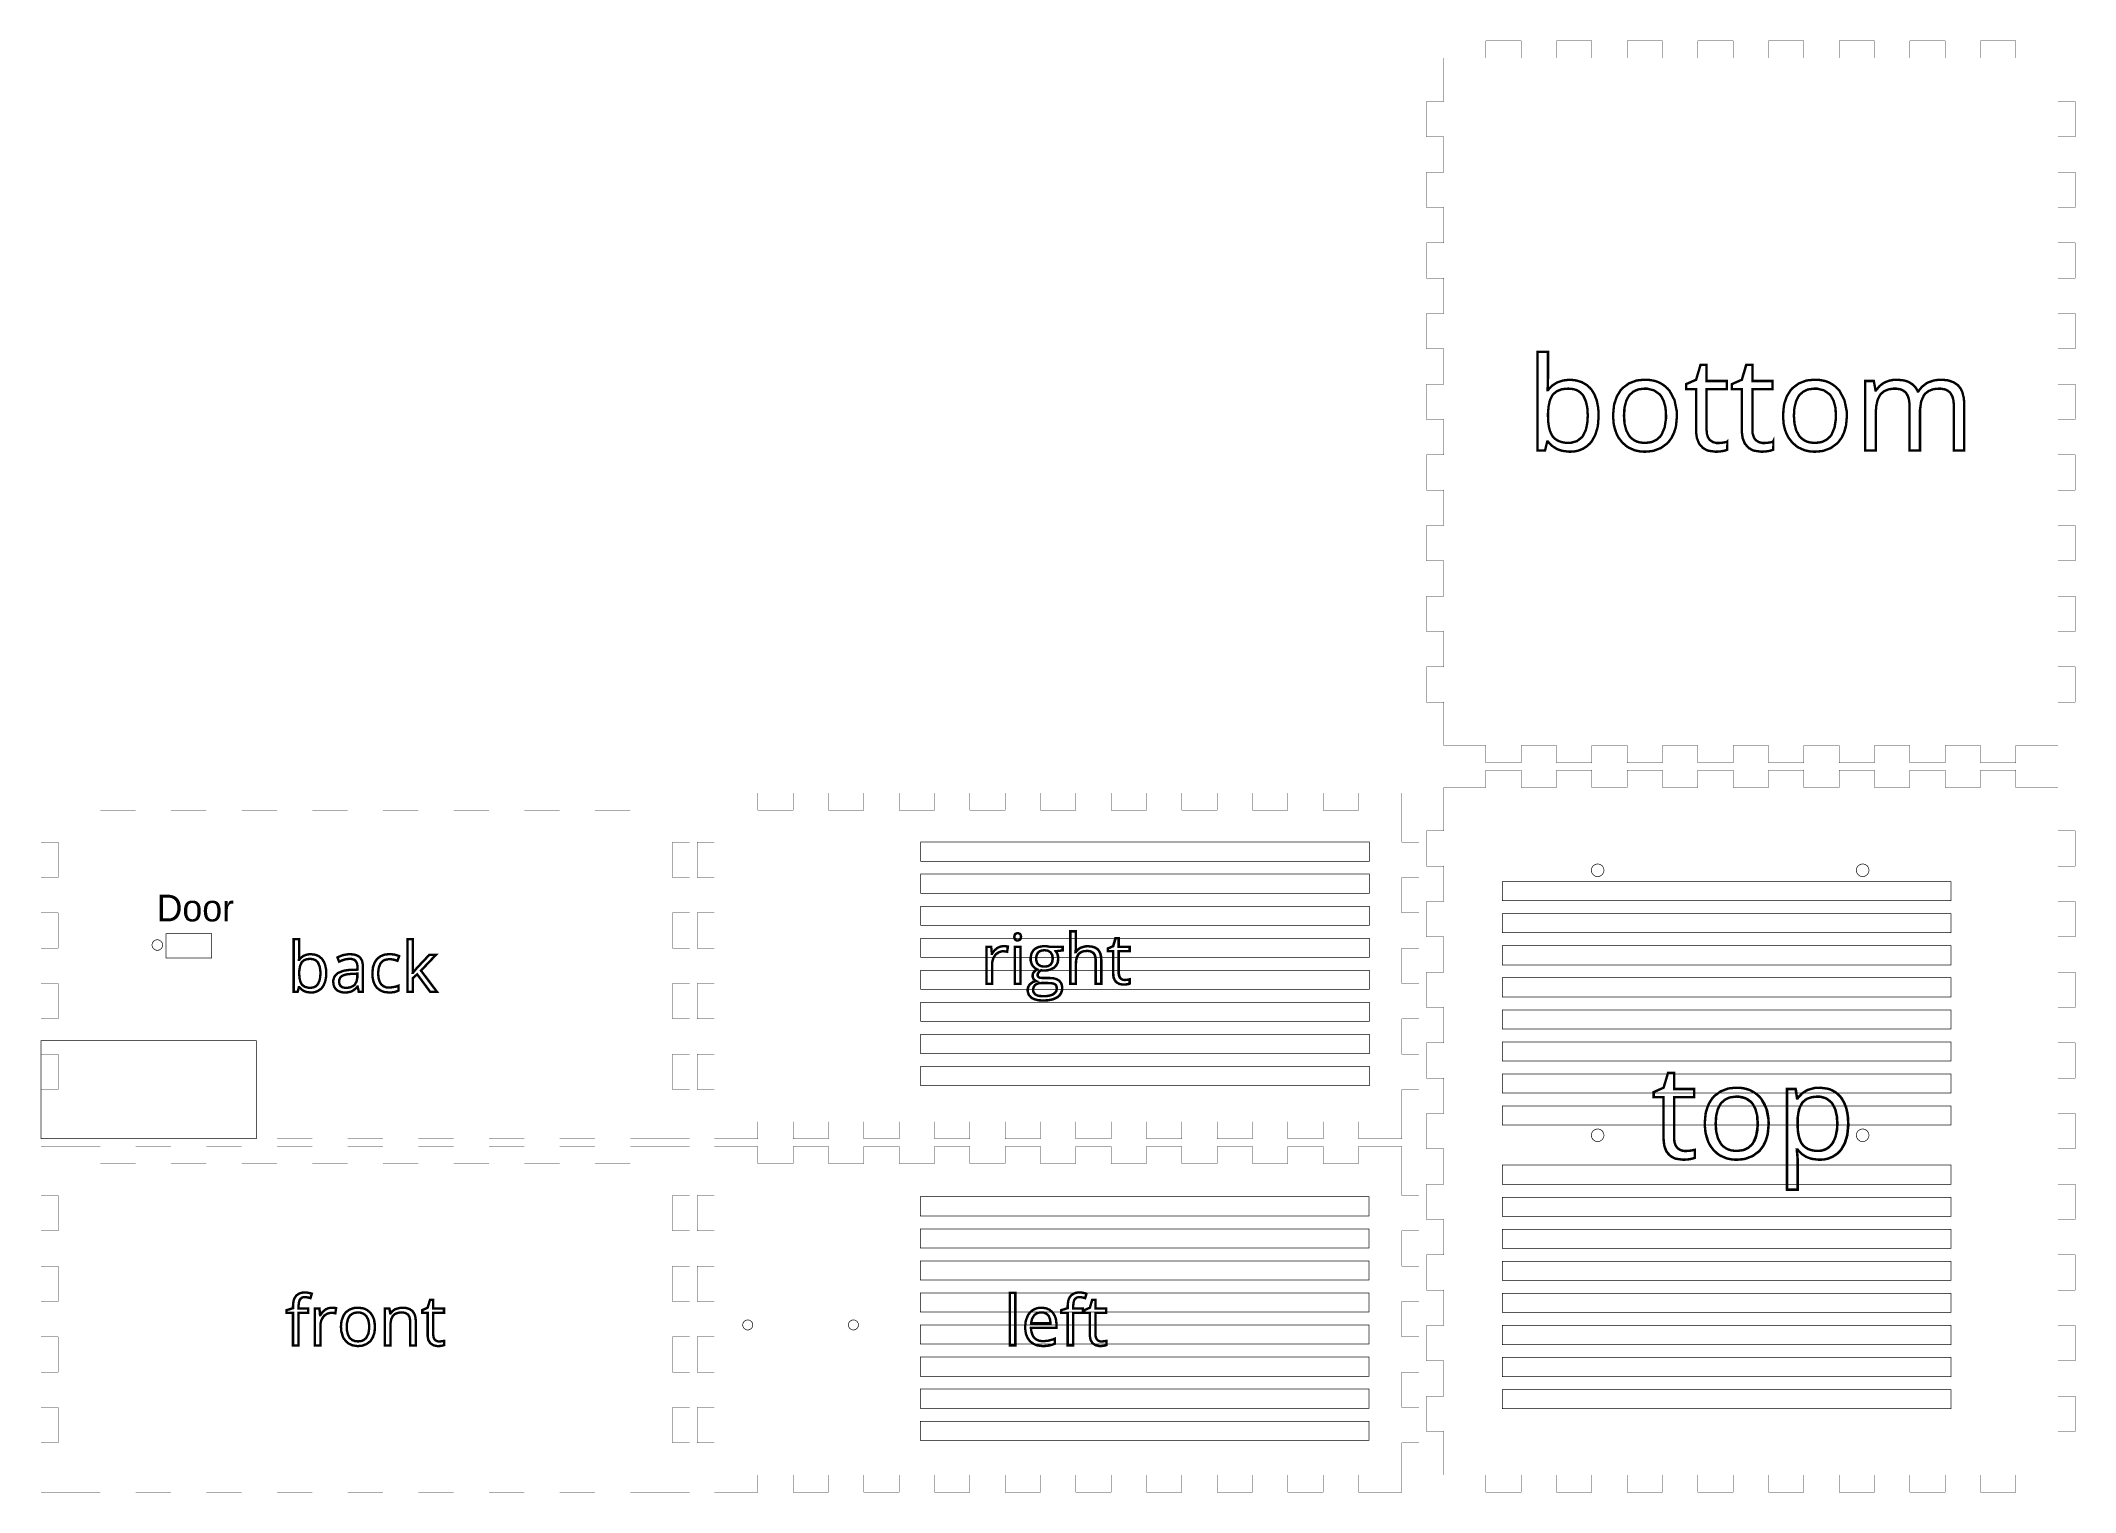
# Model space of a CAD drawing. Extents: x 0 to 31.7, y 0 to 22.6.
import ezdxf

# ---------------------------------------------------------------- set-up
doc = ezdxf.new("R2010")
doc.units = 0
doc.layers.get('0').update_dxf_attribs({"linetype": 'CONTINUOUS'})

msp = doc.modelspace()

# ---------------------------------------------------------------- texts
at = {"color": 0}
msp.add_text('Door', height=0.416667, dxfattribs=at).set_placement((1.80322, 8.90414))

# ---------------------------------------------------------------- linework, layer by layer
at = {"color": 1, "const_width": 0.00394}
for points in [[(21.8819, 22.3711), (21.8819, 21.694), (21.6142, 21.694), (21.6142, 21.1429), (21.8819, 21.1429), (21.8819, 20.5917), (21.6142, 20.5917), (21.6142, 20.0404), (21.8819, 20.0404), (21.8819, 19.4893), (21.6142, 19.4893), (21.6142, 18.9381), (21.8819, 18.9381), (21.8819, 18.3869), (21.6142, 18.3869), (21.6142, 17.8357), (21.8819, 17.8357), (21.8819, 17.2846), (21.6142, 17.2846), (21.6142, 16.7333), (21.8819, 16.7333), (21.8819, 16.1822), (21.6142, 16.1822), (21.6142, 15.631), (21.8819, 15.631), (21.8819, 15.0799), (21.6142, 15.0799), (21.6142, 14.5286), (21.8819, 14.5286), (21.8819, 13.9775), (21.6142, 13.9775), (21.6142, 13.4263), (21.8819, 13.4263), (21.8819, 12.8751), (21.6142, 12.8751), (21.6142, 12.3239), (21.8819, 12.3239), (21.8819, 11.6467), (22.5394, 11.6467), (22.5394, 11.3791), (23.0906, 11.3791), (23.0906, 11.6467), (23.6417, 11.6467), (23.6417, 11.3791), (24.1929, 11.3791), (24.1929, 11.6467), (24.744, 11.6467), (24.744, 11.3791), (25.2953, 11.3791), (25.2953, 11.6467), (25.8465, 11.6467), (25.8465, 11.3791), (26.3976, 11.3791), (26.3976, 11.6467), (26.9489, 11.6467), (26.9489, 11.3791), (27.5, 11.3791), (27.5, 11.6467), (28.0511, 11.6467), (28.0511, 11.3791), (28.6024, 11.3791), (28.6024, 11.6467), (29.1535, 11.6467), (29.1535, 11.3791), (29.7047, 11.3791), (29.7047, 11.6467), (30.256, 11.6467), (30.256, 11.3791), (30.8071, 11.3791), (30.8071, 11.6467), (31.4646, 11.6467), (31.4646, 12.3239), (31.7322, 12.3239), (31.7322, 12.8751), (31.4646, 12.8751), (31.4646, 13.4263), (31.7322, 13.4263), (31.7322, 13.9775), (31.4646, 13.9775), (31.4646, 14.5286), (31.7322, 14.5286), (31.7322, 15.0799), (31.4646, 15.0799), (31.4646, 15.631), (31.7322, 15.631), (31.7322, 16.1822), (31.4646, 16.1822), (31.4646, 16.7333), (31.7322, 16.7333), (31.7322, 17.2846), (31.4646, 17.2846), (31.4646, 17.8357), (31.7322, 17.8357), (31.7322, 18.3869), (31.4646, 18.3869), (31.4646, 18.9381), (31.7322, 18.9381), (31.7322, 19.4893), (31.4646, 19.4893), (31.4646, 20.0404), (31.7322, 20.0404), (31.7322, 20.5917), (31.4646, 20.5917), (31.4646, 21.1429), (31.7322, 21.1429), (31.7322, 21.694), (31.4646, 21.694), (31.4646, 22.3711), (30.8071, 22.3711), (30.8071, 22.6389), (30.256, 22.6389), (30.256, 22.3711), (29.7047, 22.3711), (29.7047, 22.6389), (29.1535, 22.6389), (29.1535, 22.3711), (28.6024, 22.3711), (28.6024, 22.6389), (28.0511, 22.6389), (28.0511, 22.3711), (27.5, 22.3711), (27.5, 22.6389), (26.9489, 22.6389), (26.9489, 22.3711), (26.3976, 22.3711), (26.3976, 22.6389), (25.8465, 22.6389), (25.8465, 22.3711), (25.2953, 22.3711), (25.2953, 22.6389), (24.744, 22.6389), (24.744, 22.3711), (24.1929, 22.3711), (24.1929, 22.6389), (23.6417, 22.6389), (23.6417, 22.3711), (23.0906, 22.3711), (23.0906, 22.6389), (22.5394, 22.6389), (22.5394, 22.3711), (21.8819, 22.3711)], [(21.8819, 10.9932), (21.8819, 10.3161), (21.6142, 10.3161), (21.6142, 9.76486), (21.8819, 9.76486), (21.8819, 9.21371), (21.6142, 9.21371), (21.6142, 8.66249), (21.8819, 8.66249), (21.8819, 8.11133), (21.6142, 8.11133), (21.6142, 7.56017), (21.8819, 7.56017), (21.8819, 7.00896), (21.6142, 7.00896), (21.6142, 6.45779), (21.8819, 6.45779), (21.8819, 5.90663), (21.6142, 5.90663), (21.6142, 5.35542), (21.8819, 5.35542), (21.8819, 4.80425), (21.6142, 4.80425), (21.6142, 4.25304), (21.8819, 4.25304), (21.8819, 3.70188), (21.6142, 3.70188), (21.6142, 3.15072), (21.8819, 3.15072), (21.8819, 2.5995), (21.6142, 2.5995), (21.6142, 2.04833), (21.8819, 2.04833), (21.8819, 1.49718), (21.6142, 1.49718), (21.6142, 0.94596), (21.8819, 0.94596), (21.8819, 0.26883), (22.5394, 0.26883), (22.5394, 0.00109), (23.0906, 0.00109), (23.0906, 0.26883), (23.6417, 0.26883), (23.6417, 0.00109), (24.1929, 0.00109), (24.1929, 0.26883), (24.744, 0.26883), (24.744, 0.00109), (25.2953, 0.00109), (25.2953, 0.26883), (25.8465, 0.26883), (25.8465, 0.00109), (26.3976, 0.00109), (26.3976, 0.26883), (26.9489, 0.26883), (26.9489, 0.00109), (27.5, 0.00109), (27.5, 0.26883), (28.0511, 0.26883), (28.0511, 0.00109), (28.6024, 0.00109), (28.6024, 0.26883), (29.1535, 0.26883), (29.1535, 0.00109), (29.7047, 0.00109), (29.7047, 0.26883), (30.256, 0.26883), (30.256, 0.00109), (30.8071, 0.00109), (30.8071, 0.26883), (31.4646, 0.26883), (31.4646, 0.94596), (31.7322, 0.94596), (31.7322, 1.49718), (31.4646, 1.49718), (31.4646, 2.04833), (31.7322, 2.04833), (31.7322, 2.5995), (31.4646, 2.5995), (31.4646, 3.15072), (31.7322, 3.15072), (31.7322, 3.70188), (31.4646, 3.70188), (31.4646, 4.25304), (31.7322, 4.25304), (31.7322, 4.80425), (31.4646, 4.80425), (31.4646, 5.35542), (31.7322, 5.35542), (31.7322, 5.90663), (31.4646, 5.90663), (31.4646, 6.45779), (31.7322, 6.45779), (31.7322, 7.00896), (31.4646, 7.00896), (31.4646, 7.56017), (31.7322, 7.56017), (31.7322, 8.11133), (31.4646, 8.11133), (31.4646, 8.66249), (31.7322, 8.66249), (31.7322, 9.21371), (31.4646, 9.21371), (31.4646, 9.76486), (31.7322, 9.76486), (31.7322, 10.3161), (31.4646, 10.3161), (31.4646, 10.9932), (30.8071, 10.9932), (30.8071, 11.261), (30.256, 11.261), (30.256, 10.9932), (29.7047, 10.9932), (29.7047, 11.261), (29.1535, 11.261), (29.1535, 10.9932), (28.6024, 10.9932), (28.6024, 11.261), (28.0511, 11.261), (28.0511, 10.9932), (27.5, 10.9932), (27.5, 11.261), (26.9489, 11.261), (26.9489, 10.9932), (26.3976, 10.9932), (26.3976, 11.261), (25.8465, 11.261), (25.8465, 10.9932), (25.2953, 10.9932), (25.2953, 11.261), (24.744, 11.261), (24.744, 10.9932), (24.1929, 10.9932), (24.1929, 11.261), (23.6417, 11.261), (23.6417, 10.9932), (23.0906, 10.9932), (23.0906, 11.261), (22.5394, 11.261), (22.5394, 10.9932), (21.8819, 10.9932)], [(0, 10.9066), (0, 10.1389), (0.26774, 10.1389), (0.26774, 9.58772), (0, 9.58772), (0, 9.03651), (0.26774, 9.03651), (0.26774, 8.48535), (0, 8.48535), (0, 7.93419), (0.26774, 7.93419), (0.26774, 7.38297), (0, 7.38297), (0, 6.83182), (0.26774, 6.83182), (0.26774, 6.2806), (0, 6.2806), (0, 5.51292), (0.92519, 5.51292), (0.92519, 5.7806), (1.4764, 5.7806), (1.4764, 5.51292), (2.02756, 5.51292), (2.02756, 5.7806), (2.57872, 5.7806), (2.57872, 5.51292), (3.12993, 5.51292), (3.12993, 5.7806), (3.6811, 5.7806), (3.6811, 5.51292), (4.23226, 5.51292), (4.23226, 5.7806), (4.78347, 5.7806), (4.78347, 5.51292), (5.33464, 5.51292), (5.33464, 5.7806), (5.88585, 5.7806), (5.88585, 5.51292), (6.43701, 5.51292), (6.43701, 5.7806), (6.98817, 5.7806), (6.98817, 5.51292), (7.53939, 5.51292), (7.53939, 5.7806), (8.09056, 5.7806), (8.09056, 5.51292), (8.64171, 5.51292), (8.64171, 5.7806), (9.19293, 5.7806), (9.19293, 5.51292), (10.1181, 5.51292), (10.1181, 6.2806), (9.85037, 6.2806), (9.85037, 6.83182), (10.1181, 6.83182), (10.1181, 7.38297), (9.85037, 7.38297), (9.85037, 7.93419), (10.1181, 7.93419), (10.1181, 8.48535), (9.85037, 8.48535), (9.85037, 9.03651), (10.1181, 9.03651), (10.1181, 9.58772), (9.85037, 9.58772), (9.85037, 10.1389), (10.1181, 10.1389), (10.1181, 10.9066), (9.19293, 10.9066), (9.19293, 10.6389), (8.64171, 10.6389), (8.64171, 10.9066), (8.09056, 10.9066), (8.09056, 10.6389), (7.53939, 10.6389), (7.53939, 10.9066), (6.98817, 10.9066), (6.98817, 10.6389), (6.43701, 10.6389), (6.43701, 10.9066), (5.88585, 10.9066), (5.88585, 10.6389), (5.33464, 10.6389), (5.33464, 10.9066), (4.78347, 10.9066), (4.78347, 10.6389), (4.23226, 10.6389), (4.23226, 10.9066), (3.6811, 10.9066), (3.6811, 10.6389), (3.12993, 10.6389), (3.12993, 10.9066), (2.57872, 10.9066), (2.57872, 10.6389), (2.02756, 10.6389), (2.02756, 10.9066), (1.4764, 10.9066), (1.4764, 10.6389), (0.92519, 10.6389), (0.92519, 10.9066), (0, 10.9066)], [(10.504, 10.9066), (10.504, 10.1389), (10.2362, 10.1389), (10.2362, 9.58772), (10.504, 9.58772), (10.504, 9.03651), (10.2362, 9.03651), (10.2362, 8.48535), (10.504, 8.48535), (10.504, 7.93419), (10.2362, 7.93419), (10.2362, 7.38297), (10.504, 7.38297), (10.504, 6.83182), (10.2362, 6.83182), (10.2362, 6.2806), (10.504, 6.2806), (10.504, 5.51292), (11.1811, 5.51292), (11.1811, 5.7806), (11.7323, 5.7806), (11.7323, 5.51292), (12.2835, 5.51292), (12.2835, 5.7806), (12.8346, 5.7806), (12.8346, 5.51292), (13.3858, 5.51292), (13.3858, 5.7806), (13.9369, 5.7806), (13.9369, 5.51292), (14.4882, 5.51292), (14.4882, 5.7806), (15.0394, 5.7806), (15.0394, 5.51292), (15.5906, 5.51292), (15.5906, 5.7806), (16.1417, 5.7806), (16.1417, 5.51292), (16.6929, 5.51292), (16.6929, 5.7806), (17.244, 5.7806), (17.244, 5.51292), (17.7953, 5.51292), (17.7953, 5.7806), (18.3465, 5.7806), (18.3465, 5.51292), (18.8976, 5.51292), (18.8976, 5.7806), (19.4489, 5.7806), (19.4489, 5.51292), (20, 5.51292), (20, 5.7806), (20.5511, 5.7806), (20.5511, 5.51292), (21.2283, 5.51292), (21.2283, 6.2806), (21.496, 6.2806), (21.496, 6.83182), (21.2283, 6.83182), (21.2283, 7.38297), (21.496, 7.38297), (21.496, 7.93419), (21.2283, 7.93419), (21.2283, 8.48535), (21.496, 8.48535), (21.496, 9.03651), (21.2283, 9.03651), (21.2283, 9.58772), (21.496, 9.58772), (21.496, 10.1389), (21.2283, 10.1389), (21.2283, 10.9066), (20.5511, 10.9066), (20.5511, 10.6389), (20, 10.6389), (20, 10.9066), (19.4489, 10.9066), (19.4489, 10.6389), (18.8976, 10.6389), (18.8976, 10.9066), (18.3465, 10.9066), (18.3465, 10.6389), (17.7953, 10.6389), (17.7953, 10.9066), (17.244, 10.9066), (17.244, 10.6389), (16.6929, 10.6389), (16.6929, 10.9066), (16.1417, 10.9066), (16.1417, 10.6389), (15.5906, 10.6389), (15.5906, 10.9066), (15.0394, 10.9066), (15.0394, 10.6389), (14.4882, 10.6389), (14.4882, 10.9066), (13.9369, 10.9066), (13.9369, 10.6389), (13.3858, 10.6389), (13.3858, 10.9066), (12.8346, 10.9066), (12.8346, 10.6389), (12.2835, 10.6389), (12.2835, 10.9066), (11.7323, 10.9066), (11.7323, 10.6389), (11.1811, 10.6389), (11.1811, 10.9066), (10.504, 10.9066)], [(0, 5.39481), (0, 4.62706), (0.26774, 4.62706), (0.26774, 4.0759), (0, 4.0759), (0, 3.52474), (0.26774, 3.52474), (0.26774, 2.97353), (0, 2.97353), (0, 2.42236), (0.26774, 2.42236), (0.26774, 1.87115), (0, 1.87115), (0, 1.31999), (0.26774, 1.31999), (0.26774, 0.76883), (0, 0.76883), (0, 0.00109), (0.92519, 0.00109), (0.92519, 0.26883), (1.4764, 0.26883), (1.4764, 0.00109), (2.02756, 0.00109), (2.02756, 0.26883), (2.57872, 0.26883), (2.57872, 0.00109), (3.12993, 0.00109), (3.12993, 0.26883), (3.6811, 0.26883), (3.6811, 0.00109), (4.23226, 0.00109), (4.23226, 0.26883), (4.78347, 0.26883), (4.78347, 0.00109), (5.33464, 0.00109), (5.33464, 0.26883), (5.88585, 0.26883), (5.88585, 0.00109), (6.43701, 0.00109), (6.43701, 0.26883), (6.98817, 0.26883), (6.98817, 0.00109), (7.53939, 0.00109), (7.53939, 0.26883), (8.09056, 0.26883), (8.09056, 0.00109), (8.64171, 0.00109), (8.64171, 0.26883), (9.19293, 0.26883), (9.19293, 0.00109), (10.1181, 0.00109), (10.1181, 0.76883), (9.85037, 0.76883), (9.85037, 1.31999), (10.1181, 1.31999), (10.1181, 1.87115), (9.85037, 1.87115), (9.85037, 2.42236), (10.1181, 2.42236), (10.1181, 2.97353), (9.85037, 2.97353), (9.85037, 3.52474), (10.1181, 3.52474), (10.1181, 4.0759), (9.85037, 4.0759), (9.85037, 4.62706), (10.1181, 4.62706), (10.1181, 5.39481), (9.19293, 5.39481), (9.19293, 5.12706), (8.64171, 5.12706), (8.64171, 5.39481), (8.09056, 5.39481), (8.09056, 5.12706), (7.53939, 5.12706), (7.53939, 5.39481), (6.98817, 5.39481), (6.98817, 5.12706), (6.43701, 5.12706), (6.43701, 5.39481), (5.88585, 5.39481), (5.88585, 5.12706), (5.33464, 5.12706), (5.33464, 5.39481), (4.78347, 5.39481), (4.78347, 5.12706), (4.23226, 5.12706), (4.23226, 5.39481), (3.6811, 5.39481), (3.6811, 5.12706), (3.12993, 5.12706), (3.12993, 5.39481), (2.57872, 5.39481), (2.57872, 5.12706), (2.02756, 5.12706), (2.02756, 5.39481), (1.4764, 5.39481), (1.4764, 5.12706), (0.92519, 5.12706), (0.92519, 5.39481), (0, 5.39481)], [(10.504, 5.39481), (10.504, 4.62706), (10.2362, 4.62706), (10.2362, 4.0759), (10.504, 4.0759), (10.504, 3.52474), (10.2362, 3.52474), (10.2362, 2.97353), (10.504, 2.97353), (10.504, 2.42236), (10.2362, 2.42236), (10.2362, 1.87115), (10.504, 1.87115), (10.504, 1.31999), (10.2362, 1.31999), (10.2362, 0.76883), (10.504, 0.76883), (10.504, 0.00109), (11.1811, 0.00109), (11.1811, 0.26883), (11.7323, 0.26883), (11.7323, 0.00109), (12.2835, 0.00109), (12.2835, 0.26883), (12.8346, 0.26883), (12.8346, 0.00109), (13.3858, 0.00109), (13.3858, 0.26883), (13.9369, 0.26883), (13.9369, 0.00109), (14.4882, 0.00109), (14.4882, 0.26883), (15.0394, 0.26883), (15.0394, 0.00109), (15.5906, 0.00109), (15.5906, 0.26883), (16.1417, 0.26883), (16.1417, 0.00109), (16.6929, 0.00109), (16.6929, 0.26883), (17.244, 0.26883), (17.244, 0.00109), (17.7953, 0.00109), (17.7953, 0.26883), (18.3465, 0.26883), (18.3465, 0.00109), (18.8976, 0.00109), (18.8976, 0.26883), (19.4489, 0.26883), (19.4489, 0.00109), (20, 0.00109), (20, 0.26883), (20.5511, 0.26883), (20.5511, 0.00109), (21.2283, 0.00109), (21.2283, 0.76883), (21.496, 0.76883), (21.496, 1.31999), (21.2283, 1.31999), (21.2283, 1.87115), (21.496, 1.87115), (21.496, 2.42236), (21.2283, 2.42236), (21.2283, 2.97353), (21.496, 2.97353), (21.496, 3.52474), (21.2283, 3.52474), (21.2283, 4.0759), (21.496, 4.0759), (21.496, 4.62706), (21.2283, 4.62706), (21.2283, 5.39481), (20.5511, 5.39481), (20.5511, 5.12706), (20, 5.12706), (20, 5.39481), (19.4489, 5.39481), (19.4489, 5.12706), (18.8976, 5.12706), (18.8976, 5.39481), (18.3465, 5.39481), (18.3465, 5.12706), (17.7953, 5.12706), (17.7953, 5.39481), (17.244, 5.39481), (17.244, 5.12706), (16.6929, 5.12706), (16.6929, 5.39481), (16.1417, 5.39481), (16.1417, 5.12706), (15.5906, 5.12706), (15.5906, 5.39481), (15.0394, 5.39481), (15.0394, 5.12706), (14.4882, 5.12706), (14.4882, 5.39481), (13.9369, 5.39481), (13.9369, 5.12706), (13.3858, 5.12706), (13.3858, 5.39481), (12.8346, 5.39481), (12.8346, 5.12706), (12.2835, 5.12706), (12.2835, 5.39481), (11.7323, 5.39481), (11.7323, 5.12706), (11.1811, 5.12706), (11.1811, 5.39481), (10.504, 5.39481)]]:
    msp.add_lwpolyline(points, close=True, dxfattribs=at)
at = {"color": 9, "const_width": 0.0372}
for points in [[(23.5083, 16.3894), (23.4965, 16.3894), (23.4619, 16.2501), (23.3443, 16.2501), (23.3443, 17.7876), (23.5083, 17.7876), (23.5083, 17.4142), (23.5083, 17.3853), (23.5068, 17.3082), (23.5065, 17.2986), (23.5062, 17.2894), (23.5015, 17.2033), (23.501, 17.1953), (23.5008, 17.1947), (23.5004, 17.1893), (23.5004, 17.1887), (23.5083, 17.1887), (23.5221, 17.2082), (23.5725, 17.2597), (23.6506, 17.3104), (23.7425, 17.3408), (23.8218, 17.3508), (23.8482, 17.3508), (23.8735, 17.3508), (23.949, 17.3418), (24.0378, 17.3144), (24.1147, 17.2689), (24.1654, 17.2228), (24.1797, 17.2051), (24.1947, 17.1867), (24.2314, 17.1247), (24.2683, 17.0292), (24.2904, 16.9185), (24.2979, 16.824), (24.2979, 16.7926), (24.2979, 16.779), (24.2872, 16.6442), (24.2851, 16.6308), (24.2807, 16.6053), (24.2454, 16.491), (24.1921, 16.3947), (24.1788, 16.3781), (24.1662, 16.3625), (24.1222, 16.3207), (24.056, 16.2767), (23.9821, 16.2471), (23.9226, 16.2344), (23.9028, 16.2329), (23.8982, 16.2325), (23.8607, 16.2304), (23.8482, 16.2304), (23.8376, 16.2303), (23.7335, 16.2431), (23.7232, 16.2456), (23.7174, 16.2471), (23.6606, 16.2669), (23.655, 16.2694), (23.6404, 16.276), (23.5747, 16.3189), (23.5182, 16.376), (23.5083, 16.3894)], [(26.3046, 16.3856), (26.3046, 16.26), (26.3001, 16.2579), (26.2717, 16.2483), (26.2347, 16.2401), (26.2261, 16.2387), (26.2222, 16.2382), (26.1836, 16.2332), (26.1797, 16.2328), (26.1761, 16.2324), (26.1415, 16.2304), (26.1383, 16.2304), (26.1369, 16.2304), (26.1338, 16.2304), (26.1326, 16.2304), (26.1221, 16.2301), (26.0167, 16.2444), (26.0065, 16.2474), (25.9849, 16.254), (25.9243, 16.2888), (25.8656, 16.3549), (25.8303, 16.4458), (25.8185, 16.5325), (25.8185, 16.5614), (25.8185, 17.2056), (25.6635, 17.2056), (25.6635, 17.2847), (25.8185, 17.3529), (25.8876, 17.584), (25.9826, 17.584), (25.9826, 17.3331), (26.2968, 17.3331), (26.2968, 17.2056), (25.9826, 17.2056), (25.9826, 16.5683), (25.9825, 16.5635), (25.9865, 16.5151), (25.9874, 16.5103), (25.9882, 16.505), (26.0033, 16.4575), (26.0054, 16.4532), (26.0069, 16.4501), (26.0265, 16.4207), (26.029, 16.4181), (26.0367, 16.4094), (26.084, 16.3789), (26.1383, 16.3657), (26.1565, 16.3657), (26.1775, 16.3657), (26.2336, 16.3711), (26.2404, 16.3722), (26.2424, 16.3725), (26.2622, 16.3758), (26.2642, 16.3762), (26.2679, 16.3769), (26.2999, 16.3842), (26.3025, 16.3849), (26.3026, 16.3849), (26.3044, 16.3854), (26.3046, 16.3856)], [(27.019, 16.3856), (27.019, 16.26), (27.0146, 16.2579), (26.9861, 16.2483), (26.9492, 16.2401), (26.9406, 16.2387), (26.9367, 16.2382), (26.8981, 16.2332), (26.8942, 16.2328), (26.8904, 16.2324), (26.856, 16.2304), (26.8526, 16.2304), (26.8513, 16.2304), (26.8482, 16.2304), (26.8471, 16.2304), (26.8364, 16.2301), (26.7311, 16.2444), (26.7208, 16.2474), (26.6992, 16.254), (26.6386, 16.2888), (26.5799, 16.3549), (26.5446, 16.4458), (26.5329, 16.5325), (26.5329, 16.5614), (26.5329, 17.2056), (26.3778, 17.2056), (26.3778, 17.2847), (26.5329, 17.3529), (26.6021, 17.584), (26.6969, 17.584), (26.6969, 17.3331), (27.0111, 17.3331), (27.0111, 17.2056), (26.6969, 17.2056), (26.6969, 16.5683), (26.6969, 16.5635), (26.7008, 16.5151), (26.7017, 16.5103), (26.7026, 16.505), (26.7178, 16.4575), (26.7199, 16.4532), (26.7214, 16.4501), (26.741, 16.4207), (26.7433, 16.4181), (26.7511, 16.4094), (26.7983, 16.3789), (26.8526, 16.3657), (26.8708, 16.3657), (26.8918, 16.3657), (26.9481, 16.3711), (26.9549, 16.3722), (26.9568, 16.3725), (26.9765, 16.3758), (26.9785, 16.3762), (26.9822, 16.3769), (27.0142, 16.3842), (27.0168, 16.3849), (27.0171, 16.3849), (27.0189, 16.3854), (27.019, 16.3856)], [(23.8246, 17.2136), (23.8171, 17.2136), (23.7426, 17.2068), (23.7353, 17.2054), (23.7186, 17.2022), (23.6469, 17.1736), (23.5912, 17.1286), (23.5825, 17.1172), (23.5781, 17.1114), (23.5442, 17.0467), (23.5418, 17.0397), (23.5362, 17.0242), (23.5167, 16.9311), (23.5083, 16.8272), (23.5083, 16.7926), (23.5083, 16.7832), (23.5128, 16.6899), (23.5138, 16.6806), (23.5154, 16.6638), (23.5236, 16.6137), (23.5388, 16.5558), (23.559, 16.5065), (23.5771, 16.4754), (23.5844, 16.466), (23.5928, 16.4553), (23.6232, 16.4269), (23.6711, 16.3976), (23.7282, 16.3783), (23.7781, 16.3699), (23.7947, 16.3688), (23.7975, 16.3686), (23.8257, 16.3678), (23.8285, 16.3678), (23.8614, 16.3678), (23.9604, 16.3953), (24.0414, 16.4596), (24.0538, 16.4779), (24.0589, 16.4857), (24.0978, 16.5697), (24.1004, 16.5786), (24.1028, 16.5867), (24.1207, 16.6749), (24.1218, 16.6844), (24.1229, 16.6936), (24.1279, 16.7854), (24.1279, 16.7946), (24.1279, 16.8038), (24.1231, 16.8958), (24.1221, 16.905), (24.1197, 16.9251), (24.0999, 17.0139), (24.069, 17.0865), (24.0613, 17.0987), (24.0607, 17.0997), (24.0544, 17.1089), (24.0538, 17.1099), (24.0471, 17.1192), (24.0233, 17.1447), (23.9871, 17.1729), (23.9461, 17.1936), (23.9128, 17.2042), (23.9015, 17.2061), (23.8951, 17.2075), (23.831, 17.2136), (23.8246, 17.2136)], [(25.504, 16.6278), (25.5067, 16.6414), (25.5192, 16.7787), (25.5192, 16.7926), (25.5192, 16.7992), (25.5189, 16.8165), (25.5187, 16.8186), (25.5176, 16.8586), (25.4821, 17.0342), (25.4064, 17.1778), (25.3853, 17.2017), (25.3754, 17.2131), (25.3425, 17.2442), (25.2946, 17.28), (25.2421, 17.3089), (25.2003, 17.326), (25.186, 17.3303), (25.1728, 17.3342), (25.1058, 17.3476), (25.0378, 17.3531), (25.024, 17.3529), (25.0144, 17.3529), (24.9192, 17.3447), (24.9097, 17.3431), (24.8853, 17.3392), (24.7713, 17.2957), (24.6731, 17.2235), (24.6565, 17.2051), (24.6418, 17.1887), (24.5832, 17.0942), (24.5439, 16.9822), (24.539, 16.9574), (24.5365, 16.9437), (24.524, 16.8064), (24.524, 16.7926), (24.524, 16.7815), (24.5326, 16.6707), (24.5344, 16.6597), (24.5367, 16.6453), (24.5539, 16.5751), (24.5792, 16.5074), (24.5854, 16.4942), (24.5862, 16.4922), (24.5963, 16.4728), (24.5974, 16.4708), (24.6067, 16.4531), (24.6667, 16.3738), (24.7421, 16.309), (24.7593, 16.2986), (24.7675, 16.2936), (24.8549, 16.2547), (24.8642, 16.2519), (24.8765, 16.2483), (24.9399, 16.2356), (25.0042, 16.2303), (25.0171, 16.2304), (25.0264, 16.2304), (25.1192, 16.2381), (25.1283, 16.2397), (25.1532, 16.2436), (25.269, 16.2872), (25.3689, 16.3604), (25.3857, 16.379), (25.3908, 16.3849), (25.4363, 16.4472), (25.4403, 16.4539), (25.4476, 16.4667), (25.4783, 16.5354), (25.5008, 16.6115), (25.504, 16.6278)], [(24.694, 16.7926), (24.694, 16.7826), (24.7006, 16.6837), (24.7019, 16.6739), (24.7033, 16.6639), (24.726, 16.5731), (24.729, 16.5649), (24.7319, 16.5569), (24.7719, 16.4832), (24.7771, 16.4764), (24.7849, 16.4661), (24.8125, 16.4382), (24.8544, 16.4078), (24.9014, 16.3858), (24.9393, 16.3753), (24.9521, 16.3733), (24.9578, 16.3724), (25.0154, 16.3678), (25.0211, 16.3678), (25.0296, 16.3676), (25.1135, 16.3781), (25.1217, 16.3803), (25.136, 16.3839), (25.2017, 16.416), (25.2567, 16.4642), (25.2657, 16.476), (25.2796, 16.494), (25.3283, 16.6092), (25.3492, 16.7468), (25.3492, 16.7926), (25.3492, 16.8024), (25.3428, 16.8996), (25.3414, 16.9092), (25.3385, 16.9297), (25.3136, 17.0199), (25.2753, 17.0939), (25.2657, 17.1064), (25.2518, 17.1243), (25.1622, 17.1868), (25.0549, 17.2136), (25.0192, 17.2136), (25.011, 17.2136), (24.9299, 17.2042), (24.9219, 17.2021), (24.9075, 17.1986), (24.841, 17.1675), (24.7851, 17.1196), (24.7761, 17.1078), (24.7661, 17.0951), (24.7276, 17.0183), (24.7032, 16.9235), (24.7006, 16.9018), (24.6994, 16.8928), (24.694, 16.8018), (24.694, 16.7926)], [(28.1551, 16.6278), (28.1578, 16.6414), (28.1703, 16.7787), (28.1701, 16.7926), (28.1701, 16.7992), (28.1699, 16.8165), (28.1699, 16.8186), (28.1688, 16.8586), (28.1332, 17.0342), (28.0575, 17.1778), (28.0363, 17.2017), (28.0264, 17.2131), (27.9936, 17.2442), (27.9457, 17.28), (27.8932, 17.3089), (27.8513, 17.326), (27.8369, 17.3303), (27.8239, 17.3342), (27.7569, 17.3476), (27.6889, 17.3531), (27.6751, 17.3529), (27.6656, 17.3529), (27.5701, 17.3447), (27.5607, 17.3431), (27.5363, 17.3392), (27.4224, 17.2957), (27.3242, 17.2235), (27.3076, 17.2051), (27.2929, 17.1887), (27.2342, 17.0942), (27.195, 16.9822), (27.1901, 16.9574), (27.1875, 16.9437), (27.1751, 16.8064), (27.1751, 16.7926), (27.1751, 16.7815), (27.1837, 16.6707), (27.1856, 16.6597), (27.1878, 16.6453), (27.205, 16.5751), (27.2301, 16.5074), (27.2364, 16.4942), (27.2374, 16.4922), (27.2472, 16.4728), (27.2483, 16.4708), (27.2576, 16.4531), (27.3176, 16.3738), (27.3932, 16.309), (27.4104, 16.2986), (27.4186, 16.2936), (27.506, 16.2547), (27.5151, 16.2519), (27.5276, 16.2483), (27.5908, 16.2356), (27.6553, 16.2303), (27.6682, 16.2304), (27.6775, 16.2304), (27.7703, 16.2381), (27.7794, 16.2397), (27.8043, 16.2436), (27.9201, 16.2872), (28.02, 16.3604), (28.0368, 16.379), (28.0419, 16.3849), (28.0874, 16.4472), (28.0912, 16.4539), (28.0986, 16.4667), (28.1294, 16.5354), (28.1518, 16.6115), (28.1551, 16.6278)], [(27.3451, 16.7926), (27.345, 16.7826), (27.3517, 16.6837), (27.3531, 16.6739), (27.3544, 16.6639), (27.3769, 16.5731), (27.3801, 16.5649), (27.3829, 16.5569), (27.4231, 16.4832), (27.4281, 16.4764), (27.436, 16.4661), (27.4636, 16.4382), (27.5056, 16.4078), (27.5525, 16.3858), (27.5903, 16.3753), (27.6032, 16.3733), (27.6089, 16.3724), (27.6664, 16.3678), (27.6722, 16.3678), (27.6807, 16.3676), (27.7644, 16.3781), (27.7728, 16.3803), (27.7871, 16.3839), (27.8526, 16.416), (27.9078, 16.4642), (27.9167, 16.476), (27.9306, 16.494), (27.9793, 16.6092), (28.0003, 16.7468), (28.0003, 16.7926), (28.0003, 16.8024), (27.9938, 16.8996), (27.9925, 16.9092), (27.9894, 16.9297), (27.9647, 17.0199), (27.9264, 17.0939), (27.9167, 17.1064), (27.9028, 17.1243), (27.8133, 17.1868), (27.706, 17.2136), (27.6701, 17.2136), (27.6619, 17.2136), (27.581, 17.2042), (27.5731, 17.2021), (27.5585, 17.1986), (27.4919, 17.1675), (27.4363, 17.1196), (27.4271, 17.1078), (27.4172, 17.0951), (27.3788, 17.0183), (27.3543, 16.9235), (27.3515, 16.9018), (27.3504, 16.8928), (27.345, 16.8018), (27.3451, 16.7926)], [(30.0021, 16.2501), (29.8381, 16.2501), (29.8381, 16.9546), (29.8381, 16.9733), (29.8326, 17.0294), (29.82, 17.0821), (29.8164, 17.0914), (29.8143, 17.0967), (29.7864, 17.1446), (29.7828, 17.1487), (29.7774, 17.155), (29.7462, 17.1804), (29.7103, 17.1983), (29.7025, 17.2007), (29.6958, 17.2029), (29.6321, 17.2136), (29.6108, 17.2136), (29.6036, 17.2136), (29.5319, 17.2068), (29.5249, 17.2054), (29.51, 17.2024), (29.445, 17.1761), (29.3931, 17.1358), (29.3846, 17.1256), (29.3724, 17.111), (29.3299, 17.0146), (29.3115, 16.8868), (29.3115, 16.8565), (29.3115, 16.8561), (29.3115, 16.8551), (29.3115, 16.8549), (29.3115, 16.2501), (29.1474, 16.2501), (29.1474, 16.9546), (29.1474, 16.9733), (29.1419, 17.0294), (29.1293, 17.0821), (29.1257, 17.0914), (29.1237, 17.0967), (29.0957, 17.1446), (29.0921, 17.1487), (29.0868, 17.1549), (29.0561, 17.18), (29.0206, 17.1979), (29.0129, 17.2003), (29.0062, 17.2025), (28.941, 17.2136), (28.9192, 17.2136), (28.8947, 17.2136), (28.8217, 17.2024), (28.7554, 17.1761), (28.7442, 17.1685), (28.7393, 17.1653), (28.6969, 17.1257), (28.6933, 17.1211), (28.6889, 17.1153), (28.655, 17.0507), (28.6526, 17.0436), (28.6475, 17.0292), (28.6294, 16.9437), (28.6218, 16.8497), (28.6218, 16.8183), (28.6218, 16.2501), (28.4578, 16.2501), (28.4578, 17.3331), (28.5911, 17.3331), (28.6178, 17.1849), (28.6257, 17.1849), (28.6335, 17.1981), (28.6817, 17.2553), (28.7425, 17.301), (28.7567, 17.3083), (28.7686, 17.3146), (28.8313, 17.3379), (28.8969, 17.3507), (28.9104, 17.3515), (28.9133, 17.3518), (28.9376, 17.3529), (28.9458, 17.3529), (28.956, 17.3529), (29.0568, 17.3425), (29.0667, 17.3403), (29.0849, 17.3361), (29.1375, 17.3163), (29.1962, 17.2797), (29.2431, 17.2307), (29.271, 17.1853), (29.2778, 17.169), (29.2857, 17.169), (29.2937, 17.1832), (29.345, 17.2451), (29.4107, 17.2953), (29.4261, 17.3035), (29.4414, 17.3117), (29.5243, 17.3406), (29.6076, 17.3529), (29.6356, 17.3529), (29.6442, 17.3529), (29.7304, 17.3456), (29.7389, 17.344), (29.7569, 17.3408), (29.836, 17.3128), (29.9, 17.2694), (29.9107, 17.2585), (29.9174, 17.2514), (29.9462, 17.2121), (29.9681, 17.1685), (29.9714, 17.1593), (29.974, 17.1521), (29.994, 17.0701), (29.9953, 17.0611), (29.9965, 17.0525), (30.0021, 16.9653), (30.0021, 16.9567), (30.0021, 16.2501)], [(4.02821, 7.8795), (4.02192, 7.8795), (4.00353, 7.80524), (3.94081, 7.80524), (3.94081, 8.62483), (4.02821, 8.62483), (4.02821, 8.42572), (4.02821, 8.42062), (4.0274, 8.36931), (4.02724, 8.36415), (4.02707, 8.35932), (4.02463, 8.31342), (4.02431, 8.30908), (4.02425, 8.30881), (4.02403, 8.30593), (4.02403, 8.30561), (4.02821, 8.30561), (4.03435, 8.31451), (4.05681, 8.33837), (4.09142, 8.36387), (4.13069, 8.38129), (4.16254, 8.38894), (4.17333, 8.38992), (4.17632, 8.39031), (4.20643, 8.39204), (4.20947, 8.39199), (4.21582, 8.39208), (4.27854, 8.38368), (4.28467, 8.38194), (4.29465, 8.37913), (4.34065, 8.35612), (4.37961, 8.32249), (4.38612, 8.31435), (4.39122, 8.30789), (4.41287, 8.273), (4.42899, 8.23525), (4.43132, 8.22732), (4.43317, 8.22136), (4.4459, 8.15565), (4.44661, 8.14849), (4.447, 8.14404), (4.44911, 8.09896), (4.44911, 8.0944), (4.44911, 8.07764), (4.4451, 8.02729), (4.43321, 7.9681), (4.41336, 7.91683), (4.39361, 7.88346), (4.38564, 7.87349), (4.37896, 7.86518), (4.35553, 7.84289), (4.32015, 7.81939), (4.28076, 7.8036), (4.24914, 7.79688), (4.2385, 7.79611), (4.23606, 7.7959), (4.2161, 7.79471), (4.20947, 7.79471), (4.20383, 7.79471), (4.14822, 7.80149), (4.14279, 7.80285), (4.13965, 7.80365), (4.10938, 7.81418), (4.10644, 7.81549), (4.09864, 7.81901), (4.0631, 7.84233), (4.03321, 7.87256), (4.02821, 7.8795)], [(5.79753, 8.10075), (5.80176, 8.10075), (5.8055, 8.10612), (5.83029, 8.13792), (5.86301, 8.17632), (5.87076, 8.185), (6.05718, 8.38249), (6.16097, 8.38249), (5.92708, 8.1365), (6.17731, 7.80524), (6.0714, 7.80524), (5.86762, 8.07807), (5.80176, 8.02121), (5.80176, 7.80524), (5.71533, 7.80524), (5.71533, 8.62483), (5.80176, 8.62483), (5.80176, 8.19026), (5.80176, 8.18619), (5.80149, 8.17524), (5.80149, 8.17383), (5.80132, 8.16922), (5.79801, 8.10835), (5.79753, 8.10075)], [(15.1844, 8.67931), (15.1843, 8.678), (15.1832, 8.66694), (15.1832, 8.66325), (15.1832, 8.65685), (15.1869, 8.63753), (15.1954, 8.62175), (15.1979, 8.61931), (15.1992, 8.61806), (15.214, 8.60861), (15.2158, 8.60796), (15.2172, 8.60742), (15.2332, 8.60482), (15.2349, 8.60482), (15.2382, 8.60476), (15.2687, 8.61697), (15.2713, 8.61931), (15.2721, 8.62011), (15.279, 8.62935), (15.2796, 8.63038), (15.2801, 8.63157), (15.2847, 8.64518), (15.285, 8.64671), (15.2853, 8.64806), (15.2865, 8.65944), (15.2865, 8.66325), (15.2865, 8.66971), (15.2826, 8.68896), (15.2737, 8.70464), (15.2713, 8.70697), (15.2686, 8.70936), (15.2433, 8.72119), (15.2349, 8.72119), (15.2337, 8.72119), (15.2307, 8.72108), (15.2304, 8.72103), (15.2274, 8.72092), (15.2001, 8.70936), (15.1979, 8.70725), (15.1963, 8.70562), (15.185, 8.68235), (15.1844, 8.67931)], [(15.1853, 8.67964), (15.1851, 8.67833), (15.184, 8.66493), (15.184, 8.66357), (15.184, 8.66276), (15.1844, 8.65451), (15.1846, 8.65369), (15.1846, 8.65224), (15.1874, 8.63883), (15.1878, 8.63764), (15.1883, 8.63596), (15.1975, 8.62082), (15.1989, 8.61951), (15.2001, 8.61828), (15.215, 8.60883), (15.2167, 8.60818), (15.2182, 8.60764), (15.2342, 8.60499), (15.2358, 8.60499), (15.2392, 8.60499), (15.2697, 8.61719), (15.2722, 8.61951), (15.2731, 8.62033), (15.28, 8.62956), (15.2806, 8.63058), (15.2811, 8.63178), (15.2857, 8.64546), (15.2861, 8.64697), (15.2862, 8.64839), (15.2875, 8.65978), (15.2875, 8.66357), (15.2875, 8.66596), (15.2872, 8.67231), (15.2871, 8.67307), (15.2869, 8.67453), (15.2842, 8.68767), (15.2839, 8.68881), (15.2832, 8.6906), (15.2736, 8.70617), (15.2722, 8.70742), (15.2696, 8.70979), (15.2443, 8.72162), (15.2358, 8.72162), (15.2265, 8.72162), (15.2012, 8.70996), (15.1989, 8.70762), (15.1979, 8.70676), (15.1903, 8.69601), (15.1897, 8.69476), (15.1893, 8.69368), (15.1856, 8.68104), (15.1853, 8.67964)], [(16.5369, 7.92958), (16.4494, 7.92958), (16.4494, 8.303), (16.4494, 8.32189), (16.4386, 8.37338), (16.4365, 8.37842), (16.4353, 8.38118), (16.4194, 8.40614), (16.4174, 8.40831), (16.4146, 8.41129), (16.3807, 8.43289), (16.3769, 8.43414), (16.3743, 8.43511), (16.3447, 8.44151), (16.3415, 8.44185), (16.3394, 8.44206), (16.3189, 8.44314), (16.3168, 8.44308), (16.3126, 8.44314), (16.2714, 8.43956), (16.2674, 8.43881), (16.2626, 8.43793), (16.2222, 8.42393), (16.2188, 8.42199), (16.2154, 8.42019), (16.1863, 8.39649), (16.1837, 8.39356), (16.1811, 8.39031), (16.1604, 8.35385), (16.159, 8.34983), (16.1565, 8.34315), (16.1474, 8.3049), (16.1425, 8.26014), (16.1422, 8.25022), (16.1421, 8.24864), (16.1418, 8.23574), (16.1418, 8.23139), (16.1418, 7.92958), (16.0544, 7.92958), (16.0544, 8.74914), (16.1418, 8.74914), (16.1418, 8.50103), (16.1418, 8.49349), (16.1414, 8.47336), (16.1414, 8.47081), (16.1411, 8.46664), (16.1382, 8.4299), (16.1376, 8.42676), (16.1429, 8.42676), (16.1468, 8.43289), (16.1699, 8.46001), (16.1979, 8.4821), (16.2042, 8.48568), (16.2051, 8.48628), (16.2153, 8.49186), (16.2164, 8.49235), (16.2222, 8.49522), (16.2836, 8.51351), (16.2901, 8.51421), (16.2929, 8.5146), (16.3171, 8.51633), (16.3251, 8.51633), (16.3301, 8.51639), (16.3799, 8.51247), (16.3849, 8.51167), (16.3901, 8.51079), (16.4374, 8.49653), (16.4415, 8.49457), (16.4454, 8.49278), (16.4808, 8.46897), (16.484, 8.46604), (16.4906, 8.45975), (16.5071, 8.43718), (16.5236, 8.40093), (16.5336, 8.35726), (16.5369, 8.31896), (16.5369, 8.30615), (16.5369, 7.92958)], [(16.5403, 7.92844), (16.4526, 7.92844), (16.4526, 8.30263), (16.4526, 8.30588), (16.4504, 8.33826), (16.4499, 8.34147), (16.4488, 8.34853), (16.4392, 8.37924), (16.4243, 8.40414), (16.4206, 8.40821), (16.4178, 8.41118), (16.3839, 8.43278), (16.38, 8.43403), (16.3774, 8.435), (16.3478, 8.4414), (16.3446, 8.44174), (16.3425, 8.44194), (16.3218, 8.44303), (16.3197, 8.44299), (16.3156, 8.44303), (16.2743, 8.43946), (16.2701, 8.43869), (16.2611, 8.43701), (16.2222, 8.42225), (16.1914, 8.39925), (16.1865, 8.39339), (16.1837, 8.39014), (16.1632, 8.35357), (16.1617, 8.34956), (16.1589, 8.34185), (16.1487, 8.29671), (16.1446, 8.24735), (16.1446, 8.23085), (16.1446, 7.92844), (16.0569, 7.92844), (16.0569, 8.74963), (16.1446, 8.74963), (16.1446, 8.50103), (16.1446, 8.49349), (16.144, 8.47331), (16.144, 8.47076), (16.1439, 8.46843), (16.1425, 8.44646), (16.1424, 8.44439), (16.1422, 8.44293), (16.1406, 8.42817), (16.1403, 8.42665), (16.1456, 8.42665), (16.1494, 8.43278), (16.1726, 8.45996), (16.2007, 8.4821), (16.2068, 8.48568), (16.2078, 8.48628), (16.2182, 8.49181), (16.2193, 8.49229), (16.225, 8.49517), (16.2865, 8.51351), (16.2931, 8.51426), (16.2958, 8.51465), (16.3253, 8.51639), (16.3282, 8.51633), (16.3442, 8.51633), (16.3922, 8.5109), (16.4369, 8.49821), (16.4447, 8.49457), (16.4486, 8.49278), (16.4842, 8.46892), (16.4874, 8.46593), (16.4915, 8.46181), (16.5229, 8.41249), (16.5249, 8.4069), (16.5264, 8.40283), (16.5369, 8.35693), (16.5376, 8.35183), (16.5381, 8.34804), (16.5403, 8.30963), (16.5403, 8.30578), (16.5403, 7.92844)], [(16.9819, 8.00168), (16.9819, 7.93479), (16.9799, 7.93375), (16.9493, 7.92507), (16.9454, 7.92437), (16.945, 7.92432), (16.9406, 7.92361), (16.9401, 7.9235), (16.9381, 7.92318), (16.9175, 7.92046), (16.9154, 7.92025), (16.9135, 7.92008), (16.8951, 7.91906), (16.8933, 7.919), (16.8926, 7.919), (16.8908, 7.919), (16.8904, 7.919), (16.8721, 7.919), (16.8171, 7.93007), (16.7647, 7.96317), (16.7333, 8.01828), (16.7229, 8.07622), (16.7229, 8.09549), (16.7229, 8.43892), (16.6401, 8.43892), (16.6401, 8.48101), (16.7229, 8.51736), (16.7597, 8.64063), (16.8103, 8.64063), (16.8103, 8.50683), (16.9778, 8.50683), (16.9778, 8.43892), (16.8103, 8.43892), (16.8103, 8.09918), (16.8103, 8.08768), (16.8165, 8.05311), (16.8308, 8.02376), (16.835, 8.0191), (16.8382, 8.01546), (16.8576, 8.00136), (16.8801, 7.99317), (16.885, 7.99251), (16.8864, 7.99229), (16.8987, 7.99115), (16.9031, 7.99115), (16.9135, 7.99115), (16.9415, 7.99365), (16.9451, 7.99414), (16.9453, 7.99419), (16.9475, 7.99457), (16.9478, 7.99457), (16.9489, 7.99479), (16.9593, 7.99658), (16.9604, 7.99675), (16.9624, 7.99713), (16.9794, 8.00097), (16.9808, 8.00136), (16.981, 8.00142), (16.9819, 8.00168), (16.9819, 8.00168)], [(16.9863, 8.00076), (16.9863, 7.93375), (16.9842, 7.93272), (16.9535, 7.92399), (16.9496, 7.92329), (16.9492, 7.92324), (16.9447, 7.92253), (16.9443, 7.92242), (16.9397, 7.92165), (16.9057, 7.91792), (16.8944, 7.91792), (16.8793, 7.91792), (16.8342, 7.92497), (16.7872, 7.94607), (16.7538, 7.98118), (16.7365, 8.01758), (16.7335, 8.03033), (16.7322, 8.03564), (16.7265, 8.08931), (16.7267, 8.09467), (16.7267, 8.43875), (16.6437, 8.43875), (16.6437, 8.48096), (16.7267, 8.51742), (16.7636, 8.6409), (16.8143, 8.6409), (16.8143, 8.50683), (16.9821, 8.50683), (16.9821, 8.43875), (16.8143, 8.43875), (16.8143, 8.09836), (16.8142, 8.09581), (16.8163, 8.06999), (16.8168, 8.06739), (16.8176, 8.06239), (16.8362, 8.02138), (16.839, 8.01818), (16.8422, 8.01454), (16.8617, 8.00037), (16.8842, 7.99219), (16.889, 7.99154), (16.8906, 7.99132), (16.9029, 7.99018), (16.9071, 7.99018), (16.9176, 7.99018), (16.9457, 7.99274), (16.9493, 7.99322), (16.9494, 7.99328), (16.9517, 7.9936), (16.9519, 7.9936), (16.9531, 7.99382), (16.9636, 7.99567), (16.9646, 7.99582), (16.9667, 7.99621), (16.9836, 8.00006), (16.9851, 8.00043), (16.9851, 8.00049), (16.9861, 8.00076), (16.9863, 8.00076)], [(4.19683, 8.31879), (4.19282, 8.31885), (4.1531, 8.31526), (4.14919, 8.31451), (4.14464, 8.31364), (4.10499, 8.2991), (4.10157, 8.2971), (4.09825, 8.29519), (4.07004, 8.27046), (4.06776, 8.26742), (4.06196, 8.25993), (4.04064, 8.20876), (4.02951, 8.13949), (4.02881, 8.12289), (4.02869, 8.12056), (4.02821, 8.10097), (4.02821, 8.0944), (4.02815, 8.08942), (4.0306, 8.03961), (4.03108, 8.03461), (4.03239, 8.02203), (4.04449, 7.96815), (4.06381, 7.92676), (4.06879, 7.92031), (4.07482, 7.91249), (4.11496, 7.8839), (4.16824, 7.86931), (4.18088, 7.86849), (4.18235, 7.86843), (4.19472, 7.86789), (4.19889, 7.86789), (4.20307, 7.86789), (4.24436, 7.87343), (4.24843, 7.87457), (4.25564, 7.87668), (4.28842, 7.89426), (4.31489, 7.92036), (4.31901, 7.92665), (4.32172, 7.93083), (4.34239, 7.97564), (4.34381, 7.98036), (4.34511, 7.98465), (4.3546, 8.03162), (4.35525, 8.03678), (4.35579, 8.04167), (4.35851, 8.0906), (4.35851, 8.09549), (4.35851, 8.12011), (4.34858, 8.19385), (4.32557, 8.25429), (4.31901, 8.26351), (4.31418, 8.27029), (4.28342, 8.29715), (4.24599, 8.31342), (4.23785, 8.31489), (4.23443, 8.3156), (4.20025, 8.31885), (4.19683, 8.31879)], [(5.02165, 7.80524), (4.95687, 7.80524), (4.93951, 7.88737), (4.93528, 7.88737), (4.933, 7.8845), (4.90853, 7.85715), (4.90593, 7.85454), (4.90115, 7.84993), (4.85389, 7.81603), (4.84918, 7.81392), (4.84201, 7.81071), (4.80083, 7.79953), (4.75667, 7.79471), (4.74197, 7.79471), (4.73736, 7.79471), (4.69185, 7.79904), (4.68733, 7.79992), (4.68175, 7.80111), (4.6326, 7.82036), (4.62836, 7.82303), (4.62646, 7.82422), (4.60906, 7.83746), (4.60742, 7.83892), (4.60189, 7.84397), (4.57975, 7.87349), (4.56554, 7.9075), (4.56401, 7.91476), (4.5631, 7.91889), (4.5586, 7.96067), (4.55865, 7.96485), (4.55865, 7.9841), (4.57611, 8.04189), (4.62858, 8.09814), (4.71593, 8.13357), (4.80761, 8.14725), (4.83832, 8.14817), (4.93636, 8.15132), (4.93636, 8.18713), (4.93636, 8.19015), (4.93431, 8.22043), (4.93392, 8.22342), (4.93343, 8.22651), (4.92632, 8.25444), (4.9254, 8.25689), (4.92432, 8.25971), (4.90901, 8.28526), (4.90707, 8.28749), (4.90315, 8.29183), (4.87815, 8.30817), (4.84576, 8.31765), (4.83817, 8.31853), (4.8361, 8.31879), (4.8156, 8.31988), (4.81358, 8.31982), (4.80806, 8.31982), (4.75342, 8.31304), (4.74804, 8.31168), (4.743, 8.31049), (4.69075, 8.29346), (4.68533, 8.29124), (4.68235, 8.29004), (4.65315, 8.27701), (4.65033, 8.27561), (4.62349, 8.3425), (4.62967, 8.34586), (4.6945, 8.3725), (4.70128, 8.37446), (4.70253, 8.37489), (4.7156, 8.37853), (4.7169, 8.37885), (4.72537, 8.38108), (4.79546, 8.39199), (4.81885, 8.39199), (4.82351, 8.39204), (4.87044, 8.38872), (4.87511, 8.38803), (4.88536, 8.38644), (4.93012, 8.37283), (4.96604, 8.35161), (4.9719, 8.34619), (4.98014, 8.3386), (5.00917, 8.28657), (5.02165, 8.22108), (5.02165, 8.19922), (5.02165, 7.80524)], [(5.58686, 8.36301), (5.55994, 8.28879), (5.55647, 8.29015), (5.52138, 8.30186), (5.51779, 8.30279), (5.51606, 8.30328), (5.49849, 8.30761), (5.49675, 8.308), (5.49186, 8.30908), (5.44786, 8.31532), (5.44396, 8.31549), (5.44331, 8.31554), (5.43793, 8.31565), (5.43619, 8.31565), (5.42942, 8.31581), (5.36367, 8.30344), (5.35742, 8.30083), (5.3475, 8.2965), (5.32053, 8.27707), (5.29237, 8.24214), (5.273, 8.19596), (5.26389, 8.1531), (5.26247, 8.13861), (5.2621, 8.13471), (5.26025, 8.10215), (5.26025, 8.09125), (5.26019, 8.0861), (5.26367, 8.03472), (5.26443, 8.02962), (5.26594, 8.01921), (5.27875, 7.97293), (5.29824, 7.93451), (5.30317, 7.92796), (5.3086, 7.92074), (5.34289, 7.89231), (5.38417, 7.8756), (5.39318, 7.87418), (5.39621, 7.87369), (5.42725, 7.8711), (5.43039, 7.8711), (5.43892, 7.87115), (5.52317, 7.8834), (5.53136, 7.88579), (5.53532, 7.88693), (5.5746, 7.90061), (5.57844, 7.90218), (5.57844, 7.82471), (5.57362, 7.82226), (5.52285, 7.80431), (5.51758, 7.80317), (5.51286, 7.80214), (5.46218, 7.79557), (5.45676, 7.79531), (5.45469, 7.79525), (5.43804, 7.79471), (5.43251, 7.79471), (5.42578, 7.79465), (5.35949, 7.80225), (5.35297, 7.80382), (5.3419, 7.80643), (5.29042, 7.82904), (5.24599, 7.86344), (5.23844, 7.8719), (5.23232, 7.8789), (5.20676, 7.91732), (5.18832, 7.95958), (5.18576, 7.96847), (5.18306, 7.97737), (5.17372, 8.02561), (5.16971, 8.07406), (5.16971, 8.09017), (5.16965, 8.09754), (5.17583, 8.17068), (5.17714, 8.1779), (5.1786, 8.18608), (5.2029, 8.259), (5.20628, 8.2654), (5.2085, 8.26981), (5.23622, 8.31039), (5.23947, 8.31407), (5.24756, 8.32324), (5.29563, 8.35975), (5.35146, 8.38292), (5.36344, 8.38536), (5.36957, 8.38672), (5.43201, 8.39312), (5.43832, 8.39307), (5.4591, 8.39307), (5.5146, 8.38564), (5.52154, 8.38411), (5.52838, 8.38265), (5.58236, 8.36529), (5.58632, 8.36328), (5.58632, 8.36328), (5.58681, 8.36307), (5.58686, 8.36301)], [(15.0833, 8.51107), (15.0711, 8.42979), (15.0651, 8.43115), (15.0221, 8.43772), (15.0078, 8.43772), (14.9915, 8.43772), (14.9428, 8.4235), (14.8961, 8.39025), (14.8878, 8.38069), (14.8808, 8.37283), (14.8549, 8.32835), (14.8404, 8.27881), (14.8394, 8.26839), (14.8392, 8.26594), (14.8378, 8.24126), (14.8379, 8.23876), (14.8379, 7.92844), (14.7503, 7.92844), (14.7503, 8.50683), (14.8225, 8.50683), (14.8326, 8.39974), (14.8368, 8.39974), (14.8392, 8.40397), (14.8668, 8.44331), (14.8699, 8.44694), (14.8732, 8.45074), (14.9103, 8.484), (14.9144, 8.48682), (14.9217, 8.49186), (14.9619, 8.50976), (15.0053, 8.51747), (15.0142, 8.51742), (15.0232, 8.51742), (15.0471, 8.51611), (15.0501, 8.51585), (15.0529, 8.51563), (15.0806, 8.51167), (15.0833, 8.51107)], [(15.0826, 8.51107), (15.0706, 8.4299), (15.0682, 8.43044), (15.0451, 8.43468), (15.0428, 8.435), (15.0404, 8.43539), (15.0187, 8.43756), (15.0167, 8.43761), (15.0158, 8.43767), (15.0094, 8.43782), (15.0074, 8.43782), (14.9967, 8.43793), (14.9463, 8.42546), (14.9026, 8.39729), (14.8954, 8.38949), (14.8947, 8.38883), (14.8881, 8.38167), (14.8875, 8.38092), (14.8792, 8.37147), (14.8501, 8.31711), (14.8378, 8.25874), (14.8378, 8.23926), (14.8378, 7.92958), (14.7503, 7.92958), (14.7503, 8.50683), (14.8224, 8.50683), (14.8325, 8.3999), (14.8367, 8.3999), (14.839, 8.40414), (14.8665, 8.44347), (14.8697, 8.4471), (14.8729, 8.4509), (14.91, 8.48406), (14.9142, 8.48682), (14.9214, 8.49186), (14.9615, 8.50971), (15.0047, 8.51742), (15.0136, 8.51736), (15.0226, 8.51736), (15.0465, 8.51611), (15.0496, 8.51585), (15.0524, 8.51563), (15.0799, 8.51167), (15.0826, 8.51107)], [(15.2781, 8.50683), (15.2781, 7.92958), (15.1907, 7.92958), (15.1907, 8.50683), (15.2781, 8.50683)], [(15.279, 8.50683), (15.279, 7.92844), (15.1915, 7.92844), (15.1915, 8.50683), (15.279, 8.50683)], [(15.7363, 8.50683), (15.936, 8.50683), (15.936, 8.45156), (15.829, 8.43892), (15.8311, 8.43636), (15.8499, 8.40381), (15.8517, 8.39985), (15.8519, 8.39908), (15.855, 8.3915), (15.8554, 8.39068), (15.8572, 8.38574), (15.8669, 8.33908), (15.8669, 8.32351), (15.8669, 8.31825), (15.8593, 8.26644), (15.8576, 8.26139), (15.8554, 8.25429), (15.8383, 8.22146), (15.8146, 8.19308), (15.809, 8.18821), (15.7993, 8.17979), (15.7403, 8.15028), (15.6725, 8.13758), (15.6499, 8.13758), (15.6418, 8.13758), (15.62, 8.13911), (15.6174, 8.13937), (15.6161, 8.13954), (15.6028, 8.1416), (15.6014, 8.14182), (15.5921, 8.13693), (15.5596, 8.10851), (15.5457, 8.07781), (15.5457, 8.06754), (15.5456, 8.06629), (15.5475, 8.05393), (15.5479, 8.05274), (15.5486, 8.05072), (15.5619, 8.03444), (15.5639, 8.03321), (15.564, 8.03315), (15.565, 8.03256), (15.5651, 8.0325), (15.5661, 8.0319), (15.5775, 8.02724), (15.5788, 8.02692), (15.5819, 8.02599), (15.6194, 8.02115), (15.6319, 8.02115), (15.7342, 8.02115), (15.7387, 8.02121), (15.784, 8.01801), (15.7885, 8.01731), (15.7976, 8.0159), (15.8385, 8.00418), (15.8725, 7.98622), (15.8782, 7.98167), (15.8847, 7.97667), (15.9097, 7.94547), (15.9246, 7.90826), (15.9258, 7.90018), (15.9262, 7.89746), (15.9286, 7.86968), (15.9286, 7.86686), (15.9286, 7.85585), (15.9239, 7.82264), (15.91, 7.78386), (15.8869, 7.75054), (15.8633, 7.72863), (15.8547, 7.72265), (15.8544, 7.7225), (15.8519, 7.72086), (15.8517, 7.72071), (15.8464, 7.71739), (15.79, 7.69179), (15.784, 7.69006), (15.7733, 7.68679), (15.7125, 7.67535), (15.6486, 7.67042), (15.6272, 7.67042), (15.6218, 7.67042), (15.5669, 7.67383), (15.5615, 7.67453), (15.5504, 7.67606), (15.501, 7.68858), (15.4597, 7.70768), (15.4526, 7.71251), (15.4479, 7.71565), (15.4104, 7.7564), (15.4078, 7.76129), (15.405, 7.76639), (15.3913, 7.81526), (15.3913, 7.83154), (15.3911, 7.83996), (15.3996, 7.88032), (15.4194, 7.91644), (15.425, 7.92269), (15.4286, 7.92681), (15.4724, 7.95871), (15.4775, 7.96089), (15.4808, 7.96246), (15.5161, 7.97407), (15.5199, 7.97483), (15.5163, 7.97646), (15.4868, 8.00028), (15.4846, 8.00336), (15.4844, 8.00358), (15.4828, 8.00569), (15.4826, 8.00592), (15.4804, 8.00917), (15.4679, 8.04579), (15.4678, 8.04969), (15.4678, 8.05013), (15.4676, 8.05371), (15.4676, 8.0549), (15.4676, 8.05767), (15.4718, 8.08453), (15.4728, 8.08713), (15.4733, 8.08919), (15.4832, 8.10846), (15.4846, 8.11019), (15.4857, 8.11193), (15.4994, 8.12744), (15.5011, 8.12885), (15.5035, 8.13118), (15.534, 8.15381), (15.5376, 8.15603), (15.531, 8.15886), (15.5006, 8.178), (15.4753, 8.20344), (15.4711, 8.20936), (15.4706, 8.21013), (15.4653, 8.21799), (15.4647, 8.21875), (15.4606, 8.22532), (15.4453, 8.26053), (15.4375, 8.29813), (15.4371, 8.30583), (15.4369, 8.30701), (15.4367, 8.31663), (15.4367, 8.31982), (15.4367, 8.34082), (15.4508, 8.40381), (15.484, 8.45747), (15.4935, 8.46604), (15.5029, 8.47461), (15.5622, 8.50456), (15.6315, 8.51736), (15.6546, 8.51736), (15.6583, 8.51742), (15.6953, 8.51503), (15.699, 8.51454), (15.7021, 8.51417), (15.7332, 8.50776), (15.7363, 8.50683)], [(15.7382, 8.50683), (15.9382, 8.50683), (15.9382, 8.45144), (15.8311, 8.43875), (15.8322, 8.43733), (15.8425, 8.42204), (15.8433, 8.42042), (15.8446, 8.41824), (15.8564, 8.39328), (15.8574, 8.39046), (15.8586, 8.38726), (15.8671, 8.35368), (15.8675, 8.35021), (15.8678, 8.34799), (15.869, 8.32547), (15.869, 8.32319), (15.869, 8.31793), (15.8614, 8.266), (15.8599, 8.26096), (15.8575, 8.25385), (15.8406, 8.22092), (15.8167, 8.19249), (15.811, 8.18761), (15.8024, 8.18001), (15.7499, 8.15224), (15.6858, 8.13813), (15.6712, 8.13737), (15.6696, 8.13732), (15.6561, 8.13693), (15.6517, 8.13693), (15.6489, 8.13693), (15.6218, 8.13846), (15.619, 8.13872), (15.6176, 8.13889), (15.6044, 8.1409), (15.6031, 8.14111), (15.6008, 8.13997), (15.5799, 8.12646), (15.5779, 8.12489), (15.5758, 8.12315), (15.5587, 8.10439), (15.5575, 8.10237), (15.5557, 8.09972), (15.5471, 8.06993), (15.5471, 8.06674), (15.5471, 8.06549), (15.549, 8.05306), (15.5494, 8.05186), (15.5501, 8.04975), (15.5644, 8.03288), (15.5667, 8.03162), (15.5678, 8.03103), (15.5792, 8.02636), (15.5803, 8.02599), (15.5826, 8.02533), (15.6126, 8.02094), (15.6164, 8.02072), (15.6178, 8.02067), (15.6322, 8.02029), (15.6338, 8.02029), (15.7361, 8.02029), (15.7506, 8.02029), (15.7939, 8.0159), (15.8349, 8.00558), (15.8421, 8.00265), (15.8454, 8.00131), (15.8775, 7.98296), (15.8804, 7.98068), (15.8887, 7.97413), (15.9182, 7.93218), (15.9308, 7.88232), (15.9308, 7.86567), (15.9308, 7.85439), (15.926, 7.82053), (15.9115, 7.78103), (15.8874, 7.74729), (15.8629, 7.72515), (15.8537, 7.71918), (15.8485, 7.71588), (15.7919, 7.69026), (15.786, 7.68847), (15.7804, 7.68679), (15.7188, 7.67426), (15.7119, 7.67339), (15.705, 7.67264), (15.6358, 7.66883), (15.629, 7.66883), (15.6235, 7.66883), (15.5685, 7.67225), (15.5631, 7.67296), (15.5519, 7.67449), (15.5024, 7.68701), (15.4611, 7.70617), (15.454, 7.71099), (15.4444, 7.71761), (15.41, 7.75814), (15.3933, 7.80881), (15.3928, 7.82047), (15.3928, 7.82129), (15.3925, 7.82807), (15.3925, 7.83029), (15.3925, 7.84261), (15.401, 7.8795), (15.4207, 7.91521), (15.4264, 7.9216), (15.43, 7.92572), (15.4737, 7.95768), (15.4789, 7.95985), (15.4822, 7.96143), (15.5176, 7.9731), (15.5214, 7.97385), (15.5178, 7.97547), (15.4883, 7.99929), (15.486, 8.00239), (15.4858, 8.00261), (15.4842, 8.00478), (15.4842, 8.00499), (15.4818, 8.00825), (15.4693, 8.04497), (15.4692, 8.04889), (15.4692, 8.04932), (15.469, 8.0529), (15.469, 8.05404), (15.469, 8.05681), (15.4732, 8.08371), (15.4742, 8.08632), (15.4747, 8.08837), (15.4846, 8.10775), (15.486, 8.10949), (15.4887, 8.11344), (15.5332, 8.15169), (15.5392, 8.15539), (15.5325, 8.15821), (15.5021, 8.1774), (15.4767, 8.2029), (15.4725, 8.20882), (15.4719, 8.20958), (15.4667, 8.21739), (15.4661, 8.21815), (15.4619, 8.22472), (15.4467, 8.26004), (15.4387, 8.29775), (15.4383, 8.30544), (15.4382, 8.30664), (15.4379, 8.31629), (15.4379, 8.3195), (15.4379, 8.32454), (15.4435, 8.37446), (15.4446, 8.37935), (15.4464, 8.38769), (15.4631, 8.42654), (15.4886, 8.46018), (15.4949, 8.46593), (15.5, 8.47054), (15.5283, 8.48964), (15.5597, 8.50347), (15.5663, 8.50538), (15.571, 8.50683), (15.6231, 8.51606), (15.6288, 8.51644), (15.6311, 8.5166), (15.65, 8.51742), (15.6564, 8.51742), (15.66, 8.51747), (15.6971, 8.51508), (15.7008, 8.5146), (15.7039, 8.51421), (15.7351, 8.50776), (15.7382, 8.50683)], [(15.5425, 8.24735), (15.5435, 8.24582), (15.5558, 8.23161), (15.5572, 8.23031), (15.5629, 8.22515), (15.5982, 8.20703), (15.6389, 8.19922), (15.6525, 8.19922), (15.6568, 8.19917), (15.6983, 8.20415), (15.7024, 8.20518), (15.7119, 8.20779), (15.749, 8.23085), (15.7724, 8.26736), (15.7749, 8.27669), (15.7758, 8.28054), (15.7806, 8.31961), (15.7806, 8.32351), (15.7806, 8.3279), (15.7753, 8.37088), (15.7742, 8.37506), (15.7714, 8.38471), (15.7471, 8.42219), (15.7088, 8.44553), (15.699, 8.44808), (15.695, 8.44906), (15.655, 8.45372), (15.651, 8.45367), (15.6401, 8.45367), (15.6079, 8.44879), (15.5783, 8.43739), (15.5732, 8.43414), (15.5717, 8.43317), (15.5575, 8.42176), (15.5563, 8.42046), (15.5515, 8.41581), (15.534, 8.3865), (15.5244, 8.34956), (15.5237, 8.34099), (15.5236, 8.33942), (15.5231, 8.32633), (15.5231, 8.32194), (15.5231, 8.31158), (15.5278, 8.28049), (15.5392, 8.25217), (15.5425, 8.24735)], [(15.544, 8.2469), (15.545, 8.24533), (15.5574, 8.23112), (15.5587, 8.22982), (15.5619, 8.22689), (15.6001, 8.20622), (15.6043, 8.20503), (15.6081, 8.204), (15.6426, 8.19868), (15.6543, 8.19868), (15.6585, 8.19863), (15.7001, 8.20356), (15.7043, 8.20458), (15.7138, 8.20719), (15.751, 8.23031), (15.7742, 8.26693), (15.7768, 8.27626), (15.7778, 8.28011), (15.7825, 8.31922), (15.7825, 8.32319), (15.7825, 8.32758), (15.7772, 8.37061), (15.7761, 8.37478), (15.7733, 8.38444), (15.749, 8.42204), (15.7106, 8.44542), (15.7007, 8.44797), (15.6968, 8.44894), (15.6567, 8.45361), (15.6526, 8.45356), (15.6496, 8.45361), (15.6183, 8.45063), (15.6153, 8.44997), (15.6114, 8.44922), (15.5776, 8.43593), (15.5749, 8.43403), (15.5732, 8.43306), (15.559, 8.4216), (15.5578, 8.42031), (15.5547, 8.41732), (15.5335, 8.38157), (15.5322, 8.3775), (15.5313, 8.37472), (15.5254, 8.34407), (15.5251, 8.34071), (15.525, 8.33914), (15.5244, 8.32324), (15.5244, 8.32161), (15.5244, 8.31125), (15.5293, 8.28006), (15.5407, 8.25174), (15.544, 8.2469)], [(4.93419, 8.037), (4.93419, 8.08914), (4.84679, 8.08544), (4.83225, 8.08496), (4.76981, 8.07807), (4.72092, 8.06526), (4.71317, 8.06185), (4.71169, 8.06125), (4.69769, 8.05393), (4.6964, 8.05306), (4.69026, 8.04943), (4.66639, 8.02436), (4.65283, 7.99246), (4.65192, 7.9854), (4.65164, 7.98361), (4.65028, 7.9656), (4.65033, 7.96376), (4.65033, 7.95335), (4.6575, 7.92204), (4.67421, 7.89572), (4.67904, 7.8916), (4.68317, 7.88807), (4.70806, 7.87483), (4.73872, 7.86778), (4.74571, 7.86729), (4.74681, 7.86724), (4.75618, 7.86686), (4.75933, 7.86686), (4.7775, 7.86686), (4.83219, 7.8781), (4.87978, 7.90419), (4.88758, 7.91163), (4.89529, 7.91906), (4.92242, 7.96506), (4.93414, 8.02279), (4.93419, 8.03608), (4.93419, 8.03635), (4.93419, 8.03683), (4.93419, 8.037)], [(15.7064, 7.94271), (15.6014, 7.94271), (15.5985, 7.94276), (15.5682, 7.94015), (15.5653, 7.93961), (15.5618, 7.93901), (15.5311, 7.92888), (15.5285, 7.92746), (15.5267, 7.9266), (15.5101, 7.91558), (15.5088, 7.91428), (15.5032, 7.90956), (15.4839, 7.87967), (15.4756, 7.8444), (15.4756, 7.83262), (15.4756, 7.82986), (15.4804, 7.80263), (15.4814, 7.80003), (15.4829, 7.79611), (15.511, 7.764), (15.5151, 7.7615), (15.5178, 7.75993), (15.5465, 7.74761), (15.5496, 7.74675), (15.5549, 7.74522), (15.62, 7.73731), (15.6276, 7.73725), (15.6278, 7.73725), (15.6282, 7.73725), (15.6283, 7.73725), (15.6331, 7.73725), (15.681, 7.73942), (15.6857, 7.73986), (15.6953, 7.74083), (15.7379, 7.74864), (15.7733, 7.76053), (15.7794, 7.76351), (15.7804, 7.76406), (15.7904, 7.76958), (15.7914, 7.77018), (15.7942, 7.77186), (15.8187, 7.79258), (15.821, 7.79497), (15.8249, 7.79949), (15.8386, 7.82508), (15.8444, 7.85357), (15.8443, 7.85949), (15.8443, 7.86149), (15.8425, 7.88108), (15.8421, 7.88297), (15.8417, 7.88525), (15.8342, 7.90489), (15.8332, 7.90657), (15.8321, 7.90842), (15.8171, 7.92339), (15.8153, 7.92453), (15.8117, 7.92686), (15.7858, 7.93576), (15.7501, 7.94114), (15.7415, 7.94168), (15.7386, 7.94189), (15.7093, 7.94276), (15.7064, 7.94271)], [(15.7081, 7.94163), (15.6031, 7.94163), (15.6, 7.94168), (15.5697, 7.93913), (15.5668, 7.93858), (15.5633, 7.93799), (15.5326, 7.92779), (15.5299, 7.92637), (15.5281, 7.92551), (15.5117, 7.91444), (15.5101, 7.91314), (15.5062, 7.90978), (15.4906, 7.88954), (15.4808, 7.86594), (15.4799, 7.86083), (15.4793, 7.85846), (15.4769, 7.83388), (15.4769, 7.83138), (15.4769, 7.82861), (15.4817, 7.80132), (15.4828, 7.79872), (15.4843, 7.79482), (15.5125, 7.76264), (15.5165, 7.7601), (15.5231, 7.75608), (15.5644, 7.74197), (15.6171, 7.73589), (15.6293, 7.73583), (15.6294, 7.73583), (15.6299, 7.73583), (15.63, 7.73583), (15.6518, 7.73583), (15.7171, 7.7424), (15.7725, 7.75776), (15.7814, 7.76215), (15.7824, 7.76269), (15.7924, 7.76824), (15.7933, 7.76882), (15.7961, 7.77051), (15.8208, 7.79124), (15.8229, 7.79362), (15.8268, 7.79813), (15.8407, 7.82379), (15.8465, 7.85232), (15.8464, 7.85824), (15.8464, 7.86025), (15.8446, 7.87989), (15.8443, 7.88178), (15.8438, 7.88406), (15.8362, 7.90375), (15.8353, 7.90543), (15.834, 7.90728), (15.8192, 7.92236), (15.8174, 7.92344), (15.8157, 7.92437), (15.7993, 7.93153), (15.7976, 7.93201), (15.7924, 7.93365), (15.7596, 7.93924), (15.721, 7.94163), (15.7081, 7.94163)], [(25.7985, 5.34169), (25.7985, 5.21604), (25.7969, 5.21533), (25.7808, 5.20899), (25.7793, 5.20844), (25.7753, 5.20714), (25.7257, 5.19575), (25.7197, 5.19476), (25.7117, 5.19347), (25.6385, 5.18658), (25.6319, 5.18647), (25.6314, 5.18647), (25.6275, 5.18642), (25.6262, 5.18642), (25.6156, 5.18625), (25.5101, 5.20042), (25.5, 5.2034), (25.4836, 5.2085), (25.4368, 5.23161), (25.3867, 5.27333), (25.3492, 5.3285), (25.3289, 5.37961), (25.3247, 5.39719), (25.3224, 5.40712), (25.3117, 5.50765), (25.3118, 5.51774), (25.3118, 6.16265), (25.1565, 6.16265), (25.1565, 6.24175), (25.3118, 6.31), (25.381, 6.54144), (25.476, 6.54144), (25.476, 6.29021), (25.7906, 6.29021), (25.7906, 6.16265), (25.476, 6.16265), (25.476, 5.52468), (25.476, 5.51986), (25.4799, 5.4714), (25.4807, 5.46658), (25.4817, 5.46132), (25.4968, 5.41374), (25.4989, 5.4095), (25.5004, 5.40636), (25.5201, 5.37701), (25.5225, 5.37429), (25.5285, 5.36751), (25.5649, 5.34099), (25.6071, 5.32563), (25.6163, 5.32438), (25.619, 5.324), (25.6472, 5.32194), (25.65, 5.32194), (25.6567, 5.32194), (25.7225, 5.32661), (25.729, 5.32753), (25.7294, 5.32764), (25.7337, 5.32829), (25.7342, 5.32835), (25.7361, 5.32867), (25.7558, 5.33208), (25.7578, 5.33242), (25.7615, 5.33311), (25.7936, 5.34033), (25.7962, 5.34104), (25.7964, 5.3411), (25.7982, 5.34164), (25.7985, 5.34169)], [(25.7978, 5.34244), (25.7978, 5.21701), (25.7933, 5.2149), (25.7647, 5.20529), (25.7279, 5.19715), (25.7193, 5.19575), (25.7154, 5.19515), (25.6767, 5.19011), (25.6729, 5.18972), (25.6692, 5.1894), (25.6347, 5.18744), (25.6314, 5.18739), (25.63, 5.18739), (25.6268, 5.18733), (25.6258, 5.18733), (25.6151, 5.18718), (25.5099, 5.20139), (25.4996, 5.20437), (25.4779, 5.21104), (25.4174, 5.24576), (25.3586, 5.3119), (25.3233, 5.40278), (25.3117, 5.48953), (25.3117, 5.51839), (25.3117, 6.16265), (25.1565, 6.16265), (25.1565, 6.24164), (25.3117, 6.30985), (25.3808, 6.54107), (25.4757, 6.54107), (25.4757, 6.2901), (25.7899, 6.2901), (25.7899, 6.16265), (25.4757, 6.16265), (25.4757, 5.52528), (25.4756, 5.52046), (25.4796, 5.47211), (25.4804, 5.46729), (25.4814, 5.46203), (25.4965, 5.4145), (25.4986, 5.41026), (25.5001, 5.40712), (25.5197, 5.37776), (25.5221, 5.37511), (25.5297, 5.36643), (25.5771, 5.33589), (25.6314, 5.32275), (25.6496, 5.32275), (25.6706, 5.32275), (25.7268, 5.32813), (25.7336, 5.32915), (25.7356, 5.32949), (25.7553, 5.3329), (25.7572, 5.33322), (25.761, 5.33393), (25.7929, 5.34115), (25.7956, 5.34185), (25.7957, 5.3419), (25.7975, 5.34244), (25.7978, 5.34244)], [(26.9339, 5.58475), (26.9364, 5.59836), (26.9489, 5.73579), (26.9489, 5.74962), (26.9489, 5.75613), (26.9486, 5.77344), (26.9486, 5.77561), (26.9475, 5.81554), (26.9119, 5.99115), (26.8361, 6.13476), (26.815, 6.15864), (26.8051, 6.16997), (26.7724, 6.20111), (26.7243, 6.23703), (26.6719, 6.2659), (26.63, 6.28293), (26.6157, 6.28722), (26.6025, 6.29113), (26.5356, 6.30458), (26.4675, 6.31), (26.4539, 6.30985), (26.4443, 6.3099), (26.3489, 6.30171), (26.3394, 6.30003), (26.315, 6.29611), (26.2011, 6.25271), (26.1029, 6.1805), (26.0862, 6.16211), (26.0717, 6.14578), (26.0129, 6.05117), (25.9737, 5.93924), (25.9688, 5.91428), (25.9662, 5.90072), (25.9538, 5.76346), (25.9539, 5.74962), (25.9539, 5.7385), (25.9624, 5.62771), (25.9642, 5.61669), (25.9664, 5.60238), (25.9837, 5.53212), (26.0089, 5.46431), (26.0151, 5.45117), (26.0161, 5.44922), (26.026, 5.42974), (26.0271, 5.42779), (26.0364, 5.41004), (26.0964, 5.33068), (26.1719, 5.266), (26.189, 5.25553), (26.1972, 5.2506), (26.2847, 5.21169), (26.2939, 5.20893), (26.3063, 5.20529), (26.3696, 5.19249), (26.434, 5.18728), (26.4469, 5.18733), (26.4562, 5.18733), (26.5489, 5.1951), (26.5582, 5.19667), (26.5829, 5.20057), (26.6988, 5.24419), (26.7988, 5.31739), (26.8156, 5.33604), (26.8207, 5.34185), (26.8661, 5.40424), (26.87, 5.41092), (26.8774, 5.42361), (26.9082, 5.4924), (26.9306, 5.56847), (26.9339, 5.58475)], [(26.9357, 5.58421), (26.9382, 5.59782), (26.9507, 5.73535), (26.9507, 5.74918), (26.9507, 5.75575), (26.9504, 5.77311), (26.9504, 5.77528), (26.9499, 5.79036), (26.9436, 5.86214), (26.9317, 5.92942), (26.9283, 5.94217), (26.9236, 5.96224), (26.8856, 6.05718), (26.8301, 6.14318), (26.8167, 6.15869), (26.8004, 6.17703), (26.7438, 6.22493), (26.6592, 6.27225), (26.5631, 6.30062), (26.4821, 6.31006), (26.4551, 6.31006), (26.4456, 6.31011), (26.35, 6.30186), (26.3406, 6.30018), (26.3161, 6.29628), (26.2021, 6.25282), (26.1037, 6.18056), (26.0872, 6.16217), (26.0819, 6.15625), (26.0354, 6.09179), (26.0315, 6.08485), (26.0243, 6.07243), (25.9946, 6.00478), (25.9728, 5.93007), (25.9697, 5.91407), (25.9671, 5.9005), (25.9546, 5.76303), (25.9547, 5.74918), (25.9547, 5.70915), (25.97, 5.58897), (26.0057, 5.47179), (26.016, 5.45053), (26.0235, 5.43506), (26.0499, 5.39046), (26.0901, 5.33778), (26.1369, 5.29254), (26.1761, 5.26313), (26.1901, 5.25467), (26.1983, 5.24972), (26.2858, 5.21078), (26.295, 5.20801), (26.3075, 5.20437), (26.3708, 5.19157), (26.4353, 5.18636), (26.4482, 5.18642), (26.4576, 5.18642), (26.5504, 5.19412), (26.5596, 5.19569), (26.5844, 5.1996), (26.7004, 5.24333), (26.8004, 5.31662), (26.8172, 5.33529), (26.8224, 5.3411), (26.8678, 5.40354), (26.8718, 5.41021), (26.8792, 5.4229), (26.91, 5.49175), (26.9324, 5.56793), (26.9357, 5.58421)], [(26.1238, 5.74962), (26.1238, 5.73969), (26.1303, 5.64079), (26.1317, 5.63092), (26.1332, 5.62088), (26.1557, 5.53), (26.1588, 5.52186), (26.1617, 5.51394), (26.2018, 5.44015), (26.2068, 5.43338), (26.2147, 5.42307), (26.2424, 5.39513), (26.2842, 5.36464), (26.3311, 5.34278), (26.369, 5.33214), (26.3819, 5.33024), (26.3876, 5.32932), (26.4451, 5.32471), (26.4508, 5.32471), (26.4593, 5.32465), (26.5432, 5.33507), (26.5514, 5.33718), (26.5657, 5.34093), (26.6314, 5.37299), (26.6864, 5.42111), (26.6954, 5.43289), (26.7093, 5.45096), (26.7581, 5.56619), (26.7789, 5.70378), (26.7789, 5.74962), (26.779, 5.75939), (26.7725, 5.85656), (26.7711, 5.86621), (26.7682, 5.88667), (26.7433, 5.97678), (26.7051, 6.05089), (26.6954, 6.06332), (26.6815, 6.08122), (26.5921, 6.14372), (26.4847, 6.17051), (26.4489, 6.17051), (26.4407, 6.17063), (26.3596, 6.16114), (26.3517, 6.15913), (26.3372, 6.15565), (26.2707, 6.12446), (26.215, 6.07661), (26.2058, 6.06478), (26.196, 6.05214), (26.1574, 5.97526), (26.1329, 5.88049), (26.1303, 5.85883), (26.1292, 5.84978), (26.1238, 5.75874), (26.1238, 5.74962)], [(26.1247, 5.74918), (26.1247, 5.73926), (26.1312, 5.64031), (26.1326, 5.63043), (26.1342, 5.62039), (26.1567, 5.5294), (26.1597, 5.52126), (26.1626, 5.51335), (26.2028, 5.43946), (26.2079, 5.43267), (26.2158, 5.42236), (26.2435, 5.39437), (26.2854, 5.36393), (26.3324, 5.34201), (26.3703, 5.33138), (26.3832, 5.32949), (26.3889, 5.32856), (26.4464, 5.32389), (26.4522, 5.32389), (26.4607, 5.32383), (26.5446, 5.33431), (26.5528, 5.33643), (26.5672, 5.34017), (26.6329, 5.37224), (26.6881, 5.42042), (26.6969, 5.43218), (26.7031, 5.44026), (26.729, 5.48329), (26.7489, 5.52946), (26.7519, 5.53907), (26.7546, 5.54731), (26.7739, 5.63878), (26.775, 5.64882), (26.776, 5.65717), (26.7806, 5.74083), (26.7806, 5.74918), (26.7807, 5.75896), (26.7742, 5.85628), (26.7728, 5.86594), (26.7714, 5.87587), (26.7492, 5.9655), (26.7462, 5.97347), (26.7432, 5.98156), (26.7022, 6.05643), (26.6969, 6.06321), (26.6893, 6.07308), (26.6626, 6.09978), (26.6224, 6.12907), (26.5775, 6.15056), (26.5414, 6.16135), (26.529, 6.16342), (26.5226, 6.16465), (26.4568, 6.17057), (26.4503, 6.17051), (26.4421, 6.17063), (26.3608, 6.16118), (26.3529, 6.15918), (26.3385, 6.15571), (26.2718, 6.12446), (26.216, 6.07656), (26.2069, 6.06472), (26.2011, 6.05707), (26.1761, 6.016), (26.1569, 5.97194), (26.1542, 5.96272), (26.1515, 5.95492), (26.1325, 5.86811), (26.1312, 5.85856), (26.1301, 5.8495), (26.1247, 5.75836), (26.1247, 5.74918)], [(27.4006, 5.34646), (27.3886, 5.34646), (27.3897, 5.33697), (27.3983, 5.24132), (27.3987, 5.23172), (27.399, 5.22629), (27.4004, 5.17204), (27.4006, 5.16661), (27.4006, 4.72097), (27.2364, 4.72097), (27.2364, 6.2901), (27.3699, 6.2901), (27.3926, 6.14182), (27.4006, 6.14182), (27.4051, 6.14844), (27.4583, 6.20893), (27.4643, 6.21436), (27.4706, 6.22006), (27.54, 6.26671), (27.5476, 6.27029), (27.5569, 6.27463), (27.6553, 6.30339), (27.6654, 6.30474), (27.6717, 6.30561), (27.734, 6.3099), (27.7403, 6.30985), (27.7524, 6.31), (27.8708, 6.29417), (27.8824, 6.29085), (27.8964, 6.28689), (27.9372, 6.27046), (27.9878, 6.24186), (28.0333, 6.20574), (28.0639, 6.17415), (28.0729, 6.16265), (28.0824, 6.15044), (28.1226, 6.08458), (28.1525, 6.01346), (28.1569, 5.99854), (28.1624, 5.98058), (28.1817, 5.88243), (28.19, 5.78282), (28.19, 5.74962), (28.19, 5.73611), (28.1793, 5.60118), (28.1772, 5.58778), (28.1728, 5.56222), (28.1375, 5.44797), (28.0842, 5.35167), (28.0708, 5.33507), (28.0583, 5.31944), (28.0144, 5.27772), (27.9481, 5.23361), (27.8742, 5.204), (27.8149, 5.19135), (27.7949, 5.18994), (27.7904, 5.18951), (27.7528, 5.18733), (27.7403, 5.18733), (27.7297, 5.18728), (27.6256, 5.20003), (27.6153, 5.20258), (27.6094, 5.2041), (27.5526, 5.22396), (27.5472, 5.2264), (27.5326, 5.23292), (27.4668, 5.27593), (27.4104, 5.33296), (27.4006, 5.34646)], [(27.4028, 5.34565), (27.3908, 5.34565), (27.3928, 5.32986), (27.4028, 5.20671), (27.4028, 5.16564), (27.4028, 4.71957), (27.2386, 4.71957), (27.2386, 6.29025), (27.3721, 6.29025), (27.3949, 6.14187), (27.4028, 6.14187), (27.4132, 6.15674), (27.4713, 6.21853), (27.5361, 6.26389), (27.5501, 6.27046), (27.5594, 6.27479), (27.6578, 6.30354), (27.6679, 6.3049), (27.6742, 6.30578), (27.7367, 6.31011), (27.7431, 6.31006), (27.755, 6.31017), (27.8736, 6.29432), (27.8851, 6.29101), (27.8992, 6.28706), (27.94, 6.27056), (27.9906, 6.24197), (28.0363, 6.20578), (28.0668, 6.17415), (28.0758, 6.16265), (28.0853, 6.15044), (28.1256, 6.08453), (28.1556, 6.01329), (28.16, 5.99837), (28.1635, 5.9866), (28.1781, 5.92404), (28.1878, 5.85667), (28.189, 5.84244), (28.1897, 5.83469), (28.1931, 5.757), (28.1931, 5.74918), (28.1931, 5.70583), (28.1782, 5.57563), (28.1436, 5.45318), (28.1338, 5.43164), (28.1297, 5.42296), (28.0799, 5.34179), (28.0739, 5.33431), (28.0613, 5.31868), (28.0174, 5.27692), (27.9508, 5.23275), (27.8769, 5.20307), (27.8175, 5.19043), (27.7976, 5.18901), (27.7931, 5.18858), (27.7475, 5.18642), (27.7431, 5.18642), (27.7324, 5.18636), (27.6281, 5.19911), (27.6178, 5.20167), (27.6119, 5.20318), (27.555, 5.22304), (27.5496, 5.22547), (27.5349, 5.2321), (27.4682, 5.27582), (27.4121, 5.33257), (27.4028, 5.34565)], [(27.4006, 5.78614), (27.4006, 5.74962), (27.4004, 5.74029), (27.4049, 5.64686), (27.4058, 5.63753), (27.4075, 5.62082), (27.4158, 5.57081), (27.431, 5.51275), (27.4511, 5.46354), (27.4693, 5.43246), (27.4765, 5.42301), (27.4849, 5.41222), (27.5153, 5.3839), (27.5632, 5.35465), (27.6204, 5.33529), (27.6701, 5.32682), (27.6868, 5.32574), (27.6896, 5.32557), (27.7128, 5.32471), (27.7206, 5.32471), (27.7371, 5.32471), (27.7869, 5.33182), (27.8457, 5.35314), (27.8968, 5.38861), (27.9311, 5.42486), (27.9404, 5.43832), (27.9465, 5.44721), (27.9724, 5.49408), (27.9919, 5.54389), (27.9949, 5.55419), (27.9975, 5.5631), (28.0154, 5.66054), (28.0164, 5.67117), (28.0171, 5.6779), (28.02, 5.7449), (28.02, 5.75157), (28.02, 5.76139), (28.0136, 5.85921), (28.0122, 5.86893), (28.0108, 5.87885), (27.9887, 5.96875), (27.9857, 5.97678), (27.9829, 5.98443), (27.9451, 6.05578), (27.9404, 6.06233), (27.9325, 6.07362), (27.9035, 6.10389), (27.8589, 6.13607), (27.8083, 6.15799), (27.7675, 6.16749), (27.7538, 6.16862), (27.7507, 6.16894), (27.7251, 6.17051), (27.7167, 6.17051), (27.7092, 6.17057), (27.6357, 6.16417), (27.6283, 6.16282), (27.6201, 6.16129), (27.5476, 6.13612), (27.5414, 6.13265), (27.5351, 6.12929), (27.481, 6.08415), (27.4765, 6.07861), (27.465, 6.06429), (27.4229, 5.96881), (27.4021, 5.84153), (27.4011, 5.81131), (27.401, 5.80925), (27.4006, 5.78825), (27.4006, 5.78614)], [(27.4028, 5.78581), (27.4028, 5.74918), (27.4026, 5.73986), (27.4071, 5.64632), (27.4081, 5.63699), (27.41, 5.61817), (27.4264, 5.53489), (27.4514, 5.46636), (27.4576, 5.45486), (27.4592, 5.45204), (27.4769, 5.42492), (27.4789, 5.42231), (27.4872, 5.41151), (27.5176, 5.38319), (27.5657, 5.35389), (27.6228, 5.33453), (27.6726, 5.32607), (27.6893, 5.32497), (27.6922, 5.32482), (27.7154, 5.32389), (27.7232, 5.32389), (27.7324, 5.32379), (27.7779, 5.32861), (27.8222, 5.34065), (27.8307, 5.34407), (27.8418, 5.34874), (27.8921, 5.38135), (27.9356, 5.42665), (27.9432, 5.43761), (27.9538, 5.45258), (27.9936, 5.54081), (28.0171, 5.64681), (28.0193, 5.67068), (28.02, 5.6774), (28.0229, 5.74447), (28.0229, 5.75119), (28.0229, 5.76101), (28.0164, 5.859), (28.0151, 5.86871), (28.0136, 5.87864), (27.9915, 5.96858), (27.9886, 5.97661), (27.9858, 5.98426), (27.9479, 6.05567), (27.9432, 6.06222), (27.93, 6.08029), (27.8475, 6.1435), (27.7512, 6.17051), (27.7193, 6.17051), (27.695, 6.17051), (27.6221, 6.16108), (27.5553, 6.139), (27.5439, 6.13265), (27.5376, 6.12929), (27.4833, 6.0841), (27.4789, 6.07856), (27.4742, 6.07254), (27.4375, 6.00569), (27.4349, 5.99843), (27.4303, 5.98583), (27.4131, 5.91379), (27.4039, 5.82964), (27.4033, 5.81099), (27.4032, 5.80892), (27.4028, 5.78792), (27.4028, 5.78581)], [(4.16547, 2.86783), (4.16547, 2.79986), (4.0185, 2.79986), (4.0185, 2.29053), (3.93104, 2.29053), (3.93104, 2.79986), (3.82785, 2.79986), (3.82785, 2.83942), (3.93104, 2.87099), (3.93104, 2.9031), (3.93093, 2.90989), (3.93788, 2.97683), (3.93935, 2.9834), (3.94228, 2.99604), (3.95703, 3.03256), (3.98469, 3.07032), (4.02219, 3.09679), (4.05751, 3.10975), (4.06967, 3.11193), (4.07357, 3.11262), (4.11301, 3.11594), (4.11703, 3.11589), (4.12033, 3.11589), (4.15354, 3.11333), (4.15685, 3.11285), (4.16004, 3.11242), (4.19417, 3.10568), (4.19781, 3.10476), (4.20003, 3.10422), (4.22222, 3.09814), (4.22444, 3.0975), (4.20182, 3.02746), (4.19906, 3.02838), (4.17156, 3.03608), (4.16878, 3.03674), (4.16596, 3.03737), (4.13986, 3.0421), (4.13743, 3.04237), (4.13558, 3.04264), (4.11724, 3.04378), (4.11546, 3.04378), (4.11301, 3.04383), (4.08931, 3.04113), (4.08703, 3.04053), (4.08247, 3.03956), (4.06185, 3.02983), (4.04486, 3.0146), (4.04221, 3.01079), (4.04075, 3.00874), (4.02957, 2.98628), (4.02881, 2.98383), (4.02707, 2.97874), (4.02106, 2.94889), (4.0185, 2.91618), (4.0185, 2.90522), (4.0185, 2.86783), (4.16547, 2.86783)], [(4.60319, 2.87201), (4.59104, 2.79096), (4.58871, 2.7915), (4.56565, 2.79574), (4.56337, 2.79606), (4.56104, 2.79639), (4.53922, 2.79856), (4.53722, 2.79861), (4.5364, 2.79867), (4.52994, 2.79883), (4.52783, 2.79883), (4.51719, 2.79893), (4.46679, 2.7864), (4.42312, 2.75825), (4.4159, 2.75049), (4.41521, 2.74978), (4.40864, 2.74268), (4.40804, 2.74192), (4.39974, 2.73247), (4.37067, 2.67811), (4.35824, 2.61974), (4.35824, 2.60026), (4.35824, 2.29053), (4.27078, 2.29053), (4.27078, 2.86783), (4.34293, 2.86783), (4.35297, 2.7609), (4.35721, 2.7609), (4.35954, 2.76514), (4.38704, 2.80442), (4.39019, 2.80806), (4.39339, 2.81185), (4.4305, 2.84506), (4.43463, 2.84782), (4.44194, 2.85286), (4.48204, 2.87071), (4.52528, 2.87842), (4.53418, 2.87836), (4.53717, 2.87842), (4.56711, 2.87711), (4.5701, 2.87685), (4.57286, 2.87663), (4.60042, 2.87261), (4.60319, 2.87201)], [(5.20144, 2.49186), (5.20281, 2.49914), (5.20947, 2.57237), (5.20947, 2.57969), (5.20947, 2.58317), (5.20925, 2.59244), (5.20925, 2.59358), (5.20904, 2.60161), (5.19928, 2.67567), (5.19754, 2.68246), (5.19499, 2.69314), (5.17475, 2.74376), (5.14524, 2.78956), (5.13807, 2.79779), (5.13097, 2.80587), (5.08974, 2.83951), (5.04204, 2.86317), (5.03179, 2.86626), (5.02479, 2.86837), (4.95281, 2.87847), (4.94553, 2.87836), (4.94038, 2.87842), (4.88954, 2.87408), (4.88456, 2.87315), (4.87153, 2.8711), (4.81076, 2.84793), (4.7584, 2.8094), (4.74962, 2.79958), (4.74675, 2.79644), (4.722, 2.76215), (4.71994, 2.75846), (4.7161, 2.75185), (4.68864, 2.67606), (4.68696, 2.66754), (4.68554, 2.66032), (4.67899, 2.58708), (4.67904, 2.57969), (4.67899, 2.57379), (4.68354, 2.51471), (4.68451, 2.50885), (4.68571, 2.50125), (4.70839, 2.42763), (4.71169, 2.42063), (4.71218, 2.4196), (4.71744, 2.40924), (4.71804, 2.40821), (4.72299, 2.39876), (4.75493, 2.35644), (4.79519, 2.32194), (4.80436, 2.31635), (4.80871, 2.31369), (4.85536, 2.29297), (4.86029, 2.2915), (4.86692, 2.28956), (4.9349, 2.27994), (4.94185, 2.28), (4.94678, 2.28), (4.99621, 2.28413), (5.00114, 2.28494), (5.01432, 2.28706), (5.07611, 2.31033), (5.12935, 2.34933), (5.13835, 2.35926), (5.14621, 2.36806), (5.17768, 2.41878), (5.19879, 2.47857), (5.20144, 2.49186)], [(5.84521, 2.29053), (5.75776, 2.29053), (5.75776, 2.66396), (5.75776, 2.67432), (5.75444, 2.70535), (5.74685, 2.73438), (5.74468, 2.73942), (5.74349, 2.74219), (5.72765, 2.76714), (5.72564, 2.76932), (5.72282, 2.77229), (5.68901, 2.79383), (5.68522, 2.79508), (5.68257, 2.79606), (5.65306, 2.80251), (5.64979, 2.80285), (5.64774, 2.80306), (5.63069, 2.8041), (5.62506, 2.8041), (5.62088, 2.80414), (5.57958, 2.80051), (5.57553, 2.79975), (5.5709, 2.79889), (5.53022, 2.78478), (5.52669, 2.78282), (5.52344, 2.78108), (5.49468, 2.75792), (5.49229, 2.7551), (5.48583, 2.74767), (5.46257, 2.69706), (5.45101, 2.62875), (5.45047, 2.61242), (5.45042, 2.61083), (5.45014, 2.59782), (5.45014, 2.59343), (5.45014, 2.29053), (5.36274, 2.29053), (5.36274, 2.86783), (5.43381, 2.86783), (5.44803, 2.78879), (5.45226, 2.78879), (5.45649, 2.79551), (5.48264, 2.82508), (5.51449, 2.84836), (5.5216, 2.85194), (5.52208, 2.85221), (5.52707, 2.85471), (5.52761, 2.85493), (5.53418, 2.85813), (5.60454, 2.87685), (5.61187, 2.87739), (5.61382, 2.87756), (5.6301, 2.87836), (5.63553, 2.87836), (5.6404, 2.87842), (5.68946, 2.87451), (5.69433, 2.87369), (5.6996, 2.87278), (5.74696, 2.85824), (5.75119, 2.85622), (5.75499, 2.85449), (5.78944, 2.831), (5.79254, 2.82807), (5.79665, 2.824), (5.82747, 2.77556), (5.82943, 2.77007), (5.83203, 2.76303), (5.84125, 2.72314), (5.84521, 2.68115), (5.84521, 2.66715), (5.84521, 2.29053)], [(6.29025, 2.36268), (6.29025, 2.29579), (6.28808, 2.29476), (6.2576, 2.28608), (6.25364, 2.28532), (6.25319, 2.28526), (6.24886, 2.28461), (6.24843, 2.2845), (6.24636, 2.28418), (6.22575, 2.28147), (6.22368, 2.28125), (6.22174, 2.28108), (6.20335, 2.28011), (6.20161, 2.28006), (6.20133, 2.28006), (6.19928, 2.28), (6.19862, 2.28), (6.18028, 2.28), (6.12532, 2.29107), (6.07297, 2.32411), (6.04156, 2.37929), (6.03114, 2.43718), (6.03114, 2.45643), (6.03114, 2.79986), (5.9484, 2.79986), (5.9484, 2.84201), (6.03114, 2.87836), (6.06799, 3.00163), (6.1186, 3.00163), (6.1186, 2.86783), (6.28608, 2.86783), (6.28608, 2.79986), (6.1186, 2.79986), (6.1186, 2.46012), (6.1186, 2.44862), (6.12472, 2.41407), (6.13917, 2.38471), (6.14328, 2.38004), (6.14649, 2.37642), (6.1659, 2.36231), (6.18842, 2.35417), (6.19325, 2.35351), (6.19472, 2.35331), (6.20708, 2.35215), (6.21126, 2.35215), (6.21479, 2.35215), (6.24983, 2.35465), (6.25336, 2.35514), (6.25358, 2.35519), (6.25581, 2.35558), (6.25608, 2.35558), (6.25711, 2.35574), (6.26758, 2.35758), (6.26867, 2.35775), (6.27067, 2.35813), (6.28771, 2.36199), (6.28911, 2.36236), (6.28917, 2.36242), (6.29015, 2.36268), (6.29025, 2.36268)], [(15.199, 3.11014), (15.199, 2.29053), (15.1117, 2.29053), (15.1117, 3.11014), (15.199, 3.11014)], [(15.8406, 2.61871), (15.8406, 2.56338), (15.4429, 2.56338), (15.4432, 2.55181), (15.4501, 2.49968), (15.4642, 2.45514), (15.4681, 2.44737), (15.4697, 2.4439), (15.4915, 2.41194), (15.4943, 2.40907), (15.4997, 2.4031), (15.5322, 2.37912), (15.5697, 2.36372), (15.5776, 2.36203), (15.5821, 2.36106), (15.6269, 2.35639), (15.6315, 2.35639), (15.6464, 2.35644), (15.7196, 2.36518), (15.7907, 2.38504), (15.8044, 2.39063), (15.8054, 2.391), (15.8149, 2.39497), (15.8158, 2.39535), (15.8158, 2.31739), (15.8119, 2.31569), (15.7721, 2.30067), (15.7681, 2.29932), (15.7647, 2.29829), (15.7315, 2.28944), (15.7282, 2.28868), (15.7251, 2.28808), (15.6947, 2.28336), (15.6917, 2.28304), (15.6887, 2.28276), (15.6568, 2.28054), (15.6535, 2.28043), (15.6514, 2.28039), (15.634, 2.28), (15.6283, 2.28), (15.6211, 2.27994), (15.5503, 2.28836), (15.5433, 2.2901), (15.5321, 2.29286), (15.4799, 2.31565), (15.4343, 2.34967), (15.4264, 2.35796), (15.4189, 2.36594), (15.3883, 2.4106), (15.3674, 2.46044), (15.3647, 2.47097), (15.3626, 2.47879), (15.3524, 2.55057), (15.3524, 2.57443), (15.3522, 2.58208), (15.3594, 2.65804), (15.3608, 2.66553), (15.3626, 2.67475), (15.3936, 2.75667), (15.3981, 2.76383), (15.3997, 2.76671), (15.4189, 2.79368), (15.4211, 2.79617), (15.4285, 2.80524), (15.4546, 2.82926), (15.494, 2.85433), (15.5376, 2.87067), (15.5726, 2.87711), (15.5843, 2.87761), (15.5861, 2.87776), (15.6007, 2.87836), (15.6057, 2.87836), (15.6119, 2.87847), (15.6746, 2.87007), (15.6807, 2.86833), (15.69, 2.86567), (15.7335, 2.84467), (15.771, 2.81435), (15.7774, 2.80701), (15.7843, 2.7991), (15.8124, 2.75472), (15.8306, 2.70562), (15.8328, 2.69526), (15.834, 2.68896), (15.8406, 2.62517), (15.8406, 2.61871)], [(16.2499, 2.86783), (16.2499, 2.79986), (16.1029, 2.79986), (16.1029, 2.29053), (16.0154, 2.29053), (16.0154, 2.79986), (15.9122, 2.79986), (15.9122, 2.83942), (16.0154, 2.87099), (16.0154, 2.9031), (16.0154, 2.90989), (16.0224, 2.97683), (16.0237, 2.9834), (16.0267, 2.99604), (16.0414, 3.03256), (16.069, 3.07032), (16.1067, 3.09679), (16.1418, 3.10975), (16.154, 3.11193), (16.1579, 3.11262), (16.1974, 3.11594), (16.2014, 3.11589), (16.2047, 3.11589), (16.2379, 3.11333), (16.2413, 3.11285), (16.2444, 3.11242), (16.2786, 3.10568), (16.2822, 3.10476), (16.2844, 3.10422), (16.3067, 3.09814), (16.3089, 3.0975), (16.2862, 3.02746), (16.2835, 3.02838), (16.256, 3.03608), (16.2532, 3.03674), (16.2504, 3.03737), (16.2242, 3.0421), (16.2218, 3.04237), (16.22, 3.04264), (16.2017, 3.04378), (16.1999, 3.04378), (16.1974, 3.04383), (16.1738, 3.04113), (16.1714, 3.04053), (16.1669, 3.03956), (16.1463, 3.02983), (16.1293, 3.0146), (16.1267, 3.01079), (16.1251, 3.00874), (16.114, 2.98628), (16.1132, 2.98383), (16.1115, 2.97874), (16.1054, 2.94889), (16.1029, 2.91618), (16.1029, 2.90522), (16.1029, 2.86783), (16.2499, 2.86783)], [(16.6207, 2.36268), (16.6207, 2.29579), (16.6185, 2.29476), (16.5881, 2.28608), (16.584, 2.28532), (16.5836, 2.28526), (16.5793, 2.28461), (16.5789, 2.2845), (16.5768, 2.28418), (16.5561, 2.28147), (16.554, 2.28125), (16.5521, 2.28108), (16.5338, 2.28011), (16.5319, 2.28006), (16.5318, 2.28006), (16.5297, 2.28), (16.529, 2.28), (16.5107, 2.28), (16.4557, 2.29107), (16.4033, 2.32411), (16.3719, 2.37929), (16.3615, 2.43718), (16.3615, 2.45643), (16.3615, 2.79986), (16.2787, 2.79986), (16.2787, 2.84201), (16.3615, 2.87836), (16.3983, 3.00163), (16.449, 3.00163), (16.449, 2.86783), (16.6165, 2.86783), (16.6165, 2.79986), (16.449, 2.79986), (16.449, 2.46012), (16.449, 2.44862), (16.4551, 2.41407), (16.4696, 2.38471), (16.4737, 2.38004), (16.4769, 2.37642), (16.4962, 2.36231), (16.5189, 2.35417), (16.5236, 2.35351), (16.5251, 2.35331), (16.5375, 2.35215), (16.5417, 2.35215), (16.5451, 2.35215), (16.5803, 2.35465), (16.5838, 2.35514), (16.5839, 2.35519), (16.5862, 2.35558), (16.5865, 2.35558), (16.5875, 2.35574), (16.5979, 2.35758), (16.599, 2.35775), (16.6011, 2.35813), (16.6181, 2.36199), (16.6194, 2.36236), (16.6196, 2.36242), (16.6206, 2.36268), (16.6207, 2.36268)], [(4.76958, 2.57969), (4.76953, 2.57443), (4.77306, 2.52171), (4.77382, 2.51644), (4.77458, 2.51112), (4.78662, 2.46268), (4.78825, 2.45833), (4.78976, 2.4541), (4.81114, 2.41476), (4.81386, 2.41114), (4.8195, 2.40369), (4.85514, 2.37451), (4.89794, 2.35753), (4.90722, 2.35618), (4.91026, 2.35568), (4.94086, 2.35325), (4.94396, 2.35325), (4.94846, 2.35319), (4.99317, 2.35872), (4.99756, 2.35986), (5.00521, 2.36187), (5.04021, 2.37896), (5.0695, 2.40468), (5.07433, 2.41092), (5.07753, 2.41521), (5.10194, 2.46272), (5.10357, 2.46783), (5.10612, 2.47564), (5.11501, 2.51921), (5.11887, 2.56461), (5.11887, 2.57969), (5.11887, 2.59603), (5.11426, 2.64492), (5.10357, 2.69103), (5.10053, 2.69917), (5.09896, 2.70344), (5.0771, 2.74333), (5.07433, 2.74696), (5.06879, 2.75407), (5.03461, 2.78201), (4.99376, 2.79883), (4.98492, 2.80029), (4.98144, 2.80094), (4.94646, 2.80414), (4.94293, 2.8041), (4.93853, 2.80414), (4.89535, 2.7991), (4.89111, 2.79801), (4.88336, 2.79617), (4.84793, 2.77957), (4.81819, 2.75401), (4.81337, 2.74772), (4.81022, 2.74365), (4.78674, 2.69835), (4.78521, 2.69342), (4.78381, 2.68929), (4.77365, 2.64307), (4.77306, 2.63797), (4.77246, 2.63314), (4.76953, 2.58458), (4.76958, 2.57969)], [(15.445, 2.6345), (15.7468, 2.6345), (15.7468, 2.65278), (15.7376, 2.70751), (15.7161, 2.75385), (15.71, 2.76118), (15.7054, 2.76665), (15.6776, 2.78819), (15.6449, 2.80111), (15.6379, 2.80225), (15.6351, 2.80279), (15.6074, 2.80524), (15.6046, 2.80518), (15.6004, 2.80524), (15.5589, 2.79949), (15.5549, 2.79829), (15.5489, 2.79656), (15.5215, 2.78331), (15.4978, 2.76438), (15.4938, 2.75982), (15.49, 2.75564), (15.4612, 2.70731), (15.4594, 2.70193), (15.4576, 2.69694), (15.4456, 2.64079), (15.445, 2.6345)]]:
    msp.add_lwpolyline(points, close=True, dxfattribs=at)
at = {"color": 9}
for points in [[(23.5083, 16.3894), (23.4965, 16.3894), (23.4619, 16.2501), (23.3443, 16.2501), (23.3443, 17.7876), (23.5083, 17.7876), (23.5083, 17.4142), (23.5083, 17.3853), (23.5068, 17.3082), (23.5065, 17.2986), (23.5062, 17.2894), (23.5015, 17.2033), (23.501, 17.1953), (23.5008, 17.1947), (23.5004, 17.1893), (23.5004, 17.1887), (23.5083, 17.1887), (23.5221, 17.2082), (23.5725, 17.2597), (23.6506, 17.3104), (23.7425, 17.3408), (23.8218, 17.3508), (23.8482, 17.3508), (23.8735, 17.3508), (23.949, 17.3418), (24.0378, 17.3144), (24.1147, 17.2689), (24.1654, 17.2228), (24.1797, 17.2051), (24.1947, 17.1867), (24.2314, 17.1247), (24.2683, 17.0292), (24.2904, 16.9185), (24.2979, 16.824), (24.2979, 16.7926), (24.2979, 16.779), (24.2872, 16.6442), (24.2851, 16.6308), (24.2807, 16.6053), (24.2454, 16.491), (24.1921, 16.3947), (24.1788, 16.3781), (24.1662, 16.3625), (24.1222, 16.3207), (24.056, 16.2767), (23.9821, 16.2471), (23.9226, 16.2344), (23.9028, 16.2329), (23.8982, 16.2325), (23.8607, 16.2304), (23.8482, 16.2304), (23.8376, 16.2303), (23.7335, 16.2431), (23.7232, 16.2456), (23.7174, 16.2471), (23.6606, 16.2669), (23.655, 16.2694), (23.6404, 16.276), (23.5747, 16.3189), (23.5182, 16.376), (23.5083, 16.3894)], [(26.3046, 16.3856), (26.3046, 16.26), (26.3001, 16.2579), (26.2717, 16.2483), (26.2347, 16.2401), (26.2261, 16.2387), (26.2222, 16.2382), (26.1836, 16.2332), (26.1797, 16.2328), (26.1761, 16.2324), (26.1415, 16.2304), (26.1383, 16.2304), (26.1369, 16.2304), (26.1338, 16.2304), (26.1326, 16.2304), (26.1221, 16.2301), (26.0167, 16.2444), (26.0065, 16.2474), (25.9849, 16.254), (25.9243, 16.2888), (25.8656, 16.3549), (25.8303, 16.4458), (25.8185, 16.5325), (25.8185, 16.5614), (25.8185, 17.2056), (25.6635, 17.2056), (25.6635, 17.2847), (25.8185, 17.3529), (25.8876, 17.584), (25.9826, 17.584), (25.9826, 17.3331), (26.2968, 17.3331), (26.2968, 17.2056), (25.9826, 17.2056), (25.9826, 16.5683), (25.9825, 16.5635), (25.9865, 16.5151), (25.9874, 16.5103), (25.9882, 16.505), (26.0033, 16.4575), (26.0054, 16.4532), (26.0069, 16.4501), (26.0265, 16.4207), (26.029, 16.4181), (26.0367, 16.4094), (26.084, 16.3789), (26.1383, 16.3657), (26.1565, 16.3657), (26.1775, 16.3657), (26.2336, 16.3711), (26.2404, 16.3722), (26.2424, 16.3725), (26.2622, 16.3758), (26.2642, 16.3762), (26.2679, 16.3769), (26.2999, 16.3842), (26.3025, 16.3849), (26.3026, 16.3849), (26.3044, 16.3854), (26.3046, 16.3856)], [(27.019, 16.3856), (27.019, 16.26), (27.0146, 16.2579), (26.9861, 16.2483), (26.9492, 16.2401), (26.9406, 16.2387), (26.9367, 16.2382), (26.8981, 16.2332), (26.8942, 16.2328), (26.8904, 16.2324), (26.856, 16.2304), (26.8526, 16.2304), (26.8513, 16.2304), (26.8482, 16.2304), (26.8471, 16.2304), (26.8364, 16.2301), (26.7311, 16.2444), (26.7208, 16.2474), (26.6992, 16.254), (26.6386, 16.2888), (26.5799, 16.3549), (26.5446, 16.4458), (26.5329, 16.5325), (26.5329, 16.5614), (26.5329, 17.2056), (26.3778, 17.2056), (26.3778, 17.2847), (26.5329, 17.3529), (26.6021, 17.584), (26.6969, 17.584), (26.6969, 17.3331), (27.0111, 17.3331), (27.0111, 17.2056), (26.6969, 17.2056), (26.6969, 16.5683), (26.6969, 16.5635), (26.7008, 16.5151), (26.7017, 16.5103), (26.7026, 16.505), (26.7178, 16.4575), (26.7199, 16.4532), (26.7214, 16.4501), (26.741, 16.4207), (26.7433, 16.4181), (26.7511, 16.4094), (26.7983, 16.3789), (26.8526, 16.3657), (26.8708, 16.3657), (26.8918, 16.3657), (26.9481, 16.3711), (26.9549, 16.3722), (26.9568, 16.3725), (26.9765, 16.3758), (26.9785, 16.3762), (26.9822, 16.3769), (27.0142, 16.3842), (27.0168, 16.3849), (27.0171, 16.3849), (27.0189, 16.3854), (27.019, 16.3856)], [(23.8246, 17.2136), (23.8171, 17.2136), (23.7426, 17.2068), (23.7353, 17.2054), (23.7186, 17.2022), (23.6469, 17.1736), (23.5912, 17.1286), (23.5825, 17.1172), (23.5781, 17.1114), (23.5442, 17.0467), (23.5418, 17.0397), (23.5362, 17.0242), (23.5167, 16.9311), (23.5083, 16.8272), (23.5083, 16.7926), (23.5083, 16.7832), (23.5128, 16.6899), (23.5138, 16.6806), (23.5154, 16.6638), (23.5236, 16.6137), (23.5388, 16.5558), (23.559, 16.5065), (23.5771, 16.4754), (23.5844, 16.466), (23.5928, 16.4553), (23.6232, 16.4269), (23.6711, 16.3976), (23.7282, 16.3783), (23.7781, 16.3699), (23.7947, 16.3688), (23.7975, 16.3686), (23.8257, 16.3678), (23.8285, 16.3678), (23.8614, 16.3678), (23.9604, 16.3953), (24.0414, 16.4596), (24.0538, 16.4779), (24.0589, 16.4857), (24.0978, 16.5697), (24.1004, 16.5786), (24.1028, 16.5867), (24.1207, 16.6749), (24.1218, 16.6844), (24.1229, 16.6936), (24.1279, 16.7854), (24.1279, 16.7946), (24.1279, 16.8038), (24.1231, 16.8958), (24.1221, 16.905), (24.1197, 16.9251), (24.0999, 17.0139), (24.069, 17.0865), (24.0613, 17.0987), (24.0607, 17.0997), (24.0544, 17.1089), (24.0538, 17.1099), (24.0471, 17.1192), (24.0233, 17.1447), (23.9871, 17.1729), (23.9461, 17.1936), (23.9128, 17.2042), (23.9015, 17.2061), (23.8951, 17.2075), (23.831, 17.2136), (23.8246, 17.2136)], [(25.504, 16.6278), (25.5067, 16.6414), (25.5192, 16.7787), (25.5192, 16.7926), (25.5192, 16.7992), (25.5189, 16.8165), (25.5187, 16.8186), (25.5176, 16.8586), (25.4821, 17.0342), (25.4064, 17.1778), (25.3853, 17.2017), (25.3754, 17.2131), (25.3425, 17.2442), (25.2946, 17.28), (25.2421, 17.3089), (25.2003, 17.326), (25.186, 17.3303), (25.1728, 17.3342), (25.1058, 17.3476), (25.0378, 17.3531), (25.024, 17.3529), (25.0144, 17.3529), (24.9192, 17.3447), (24.9097, 17.3431), (24.8853, 17.3392), (24.7713, 17.2957), (24.6731, 17.2235), (24.6565, 17.2051), (24.6418, 17.1887), (24.5832, 17.0942), (24.5439, 16.9822), (24.539, 16.9574), (24.5365, 16.9437), (24.524, 16.8064), (24.524, 16.7926), (24.524, 16.7815), (24.5326, 16.6707), (24.5344, 16.6597), (24.5367, 16.6453), (24.5539, 16.5751), (24.5792, 16.5074), (24.5854, 16.4942), (24.5862, 16.4922), (24.5963, 16.4728), (24.5974, 16.4708), (24.6067, 16.4531), (24.6667, 16.3738), (24.7421, 16.309), (24.7593, 16.2986), (24.7675, 16.2936), (24.8549, 16.2547), (24.8642, 16.2519), (24.8765, 16.2483), (24.9399, 16.2356), (25.0042, 16.2303), (25.0171, 16.2304), (25.0264, 16.2304), (25.1192, 16.2381), (25.1283, 16.2397), (25.1532, 16.2436), (25.269, 16.2872), (25.3689, 16.3604), (25.3857, 16.379), (25.3908, 16.3849), (25.4363, 16.4472), (25.4403, 16.4539), (25.4476, 16.4667), (25.4783, 16.5354), (25.5008, 16.6115), (25.504, 16.6278)], [(24.694, 16.7926), (24.694, 16.7826), (24.7006, 16.6837), (24.7019, 16.6739), (24.7033, 16.6639), (24.726, 16.5731), (24.729, 16.5649), (24.7319, 16.5569), (24.7719, 16.4832), (24.7771, 16.4764), (24.7849, 16.4661), (24.8125, 16.4382), (24.8544, 16.4078), (24.9014, 16.3858), (24.9393, 16.3753), (24.9521, 16.3733), (24.9578, 16.3724), (25.0154, 16.3678), (25.0211, 16.3678), (25.0296, 16.3676), (25.1135, 16.3781), (25.1217, 16.3803), (25.136, 16.3839), (25.2017, 16.416), (25.2567, 16.4642), (25.2657, 16.476), (25.2796, 16.494), (25.3283, 16.6092), (25.3492, 16.7468), (25.3492, 16.7926), (25.3492, 16.8024), (25.3428, 16.8996), (25.3414, 16.9092), (25.3385, 16.9297), (25.3136, 17.0199), (25.2753, 17.0939), (25.2657, 17.1064), (25.2518, 17.1243), (25.1622, 17.1868), (25.0549, 17.2136), (25.0192, 17.2136), (25.011, 17.2136), (24.9299, 17.2042), (24.9219, 17.2021), (24.9075, 17.1986), (24.841, 17.1675), (24.7851, 17.1196), (24.7761, 17.1078), (24.7661, 17.0951), (24.7276, 17.0183), (24.7032, 16.9235), (24.7006, 16.9018), (24.6994, 16.8928), (24.694, 16.8018), (24.694, 16.7926)], [(28.1551, 16.6278), (28.1578, 16.6414), (28.1703, 16.7787), (28.1701, 16.7926), (28.1701, 16.7992), (28.1699, 16.8165), (28.1699, 16.8186), (28.1688, 16.8586), (28.1332, 17.0342), (28.0575, 17.1778), (28.0363, 17.2017), (28.0264, 17.2131), (27.9936, 17.2442), (27.9457, 17.28), (27.8932, 17.3089), (27.8513, 17.326), (27.8369, 17.3303), (27.8239, 17.3342), (27.7569, 17.3476), (27.6889, 17.3531), (27.6751, 17.3529), (27.6656, 17.3529), (27.5701, 17.3447), (27.5607, 17.3431), (27.5363, 17.3392), (27.4224, 17.2957), (27.3242, 17.2235), (27.3076, 17.2051), (27.2929, 17.1887), (27.2342, 17.0942), (27.195, 16.9822), (27.1901, 16.9574), (27.1875, 16.9437), (27.1751, 16.8064), (27.1751, 16.7926), (27.1751, 16.7815), (27.1837, 16.6707), (27.1856, 16.6597), (27.1878, 16.6453), (27.205, 16.5751), (27.2301, 16.5074), (27.2364, 16.4942), (27.2374, 16.4922), (27.2472, 16.4728), (27.2483, 16.4708), (27.2576, 16.4531), (27.3176, 16.3738), (27.3932, 16.309), (27.4104, 16.2986), (27.4186, 16.2936), (27.506, 16.2547), (27.5151, 16.2519), (27.5276, 16.2483), (27.5908, 16.2356), (27.6553, 16.2303), (27.6682, 16.2304), (27.6775, 16.2304), (27.7703, 16.2381), (27.7794, 16.2397), (27.8043, 16.2436), (27.9201, 16.2872), (28.02, 16.3604), (28.0368, 16.379), (28.0419, 16.3849), (28.0874, 16.4472), (28.0912, 16.4539), (28.0986, 16.4667), (28.1294, 16.5354), (28.1518, 16.6115), (28.1551, 16.6278)], [(27.3451, 16.7926), (27.345, 16.7826), (27.3517, 16.6837), (27.3531, 16.6739), (27.3544, 16.6639), (27.3769, 16.5731), (27.3801, 16.5649), (27.3829, 16.5569), (27.4231, 16.4832), (27.4281, 16.4764), (27.436, 16.4661), (27.4636, 16.4382), (27.5056, 16.4078), (27.5525, 16.3858), (27.5903, 16.3753), (27.6032, 16.3733), (27.6089, 16.3724), (27.6664, 16.3678), (27.6722, 16.3678), (27.6807, 16.3676), (27.7644, 16.3781), (27.7728, 16.3803), (27.7871, 16.3839), (27.8526, 16.416), (27.9078, 16.4642), (27.9167, 16.476), (27.9306, 16.494), (27.9793, 16.6092), (28.0003, 16.7468), (28.0003, 16.7926), (28.0003, 16.8024), (27.9938, 16.8996), (27.9925, 16.9092), (27.9894, 16.9297), (27.9647, 17.0199), (27.9264, 17.0939), (27.9167, 17.1064), (27.9028, 17.1243), (27.8133, 17.1868), (27.706, 17.2136), (27.6701, 17.2136), (27.6619, 17.2136), (27.581, 17.2042), (27.5731, 17.2021), (27.5585, 17.1986), (27.4919, 17.1675), (27.4363, 17.1196), (27.4271, 17.1078), (27.4172, 17.0951), (27.3788, 17.0183), (27.3543, 16.9235), (27.3515, 16.9018), (27.3504, 16.8928), (27.345, 16.8018), (27.3451, 16.7926)], [(30.0021, 16.2501), (29.8381, 16.2501), (29.8381, 16.9546), (29.8381, 16.9733), (29.8326, 17.0294), (29.82, 17.0821), (29.8164, 17.0914), (29.8143, 17.0967), (29.7864, 17.1446), (29.7828, 17.1487), (29.7774, 17.155), (29.7462, 17.1804), (29.7103, 17.1983), (29.7025, 17.2007), (29.6958, 17.2029), (29.6321, 17.2136), (29.6108, 17.2136), (29.6036, 17.2136), (29.5319, 17.2068), (29.5249, 17.2054), (29.51, 17.2024), (29.445, 17.1761), (29.3931, 17.1358), (29.3846, 17.1256), (29.3724, 17.111), (29.3299, 17.0146), (29.3115, 16.8868), (29.3115, 16.8565), (29.3115, 16.8561), (29.3115, 16.8551), (29.3115, 16.8549), (29.3115, 16.2501), (29.1474, 16.2501), (29.1474, 16.9546), (29.1474, 16.9733), (29.1419, 17.0294), (29.1293, 17.0821), (29.1257, 17.0914), (29.1237, 17.0967), (29.0957, 17.1446), (29.0921, 17.1487), (29.0868, 17.1549), (29.0561, 17.18), (29.0206, 17.1979), (29.0129, 17.2003), (29.0062, 17.2025), (28.941, 17.2136), (28.9192, 17.2136), (28.8947, 17.2136), (28.8217, 17.2024), (28.7554, 17.1761), (28.7442, 17.1685), (28.7393, 17.1653), (28.6969, 17.1257), (28.6933, 17.1211), (28.6889, 17.1153), (28.655, 17.0507), (28.6526, 17.0436), (28.6475, 17.0292), (28.6294, 16.9437), (28.6218, 16.8497), (28.6218, 16.8183), (28.6218, 16.2501), (28.4578, 16.2501), (28.4578, 17.3331), (28.5911, 17.3331), (28.6178, 17.1849), (28.6257, 17.1849), (28.6335, 17.1981), (28.6817, 17.2553), (28.7425, 17.301), (28.7567, 17.3083), (28.7686, 17.3146), (28.8313, 17.3379), (28.8969, 17.3507), (28.9104, 17.3515), (28.9133, 17.3518), (28.9376, 17.3529), (28.9458, 17.3529), (28.956, 17.3529), (29.0568, 17.3425), (29.0667, 17.3403), (29.0849, 17.3361), (29.1375, 17.3163), (29.1962, 17.2797), (29.2431, 17.2307), (29.271, 17.1853), (29.2778, 17.169), (29.2857, 17.169), (29.2937, 17.1832), (29.345, 17.2451), (29.4107, 17.2953), (29.4261, 17.3035), (29.4414, 17.3117), (29.5243, 17.3406), (29.6076, 17.3529), (29.6356, 17.3529), (29.6442, 17.3529), (29.7304, 17.3456), (29.7389, 17.344), (29.7569, 17.3408), (29.836, 17.3128), (29.9, 17.2694), (29.9107, 17.2585), (29.9174, 17.2514), (29.9462, 17.2121), (29.9681, 17.1685), (29.9714, 17.1593), (29.974, 17.1521), (29.994, 17.0701), (29.9953, 17.0611), (29.9965, 17.0525), (30.0021, 16.9653), (30.0021, 16.9567), (30.0021, 16.2501)], [(4.02821, 7.8795), (4.02192, 7.8795), (4.00353, 7.80524), (3.94081, 7.80524), (3.94081, 8.62483), (4.02821, 8.62483), (4.02821, 8.42572), (4.02821, 8.42062), (4.0274, 8.36931), (4.02724, 8.36415), (4.02707, 8.35932), (4.02463, 8.31342), (4.02431, 8.30908), (4.02425, 8.30881), (4.02403, 8.30593), (4.02403, 8.30561), (4.02821, 8.30561), (4.03435, 8.31451), (4.05681, 8.33837), (4.09142, 8.36387), (4.13069, 8.38129), (4.16254, 8.38894), (4.17333, 8.38992), (4.17632, 8.39031), (4.20643, 8.39204), (4.20947, 8.39199), (4.21582, 8.39208), (4.27854, 8.38368), (4.28467, 8.38194), (4.29465, 8.37913), (4.34065, 8.35612), (4.37961, 8.32249), (4.38612, 8.31435), (4.39122, 8.30789), (4.41287, 8.273), (4.42899, 8.23525), (4.43132, 8.22732), (4.43317, 8.22136), (4.4459, 8.15565), (4.44661, 8.14849), (4.447, 8.14404), (4.44911, 8.09896), (4.44911, 8.0944), (4.44911, 8.07764), (4.4451, 8.02729), (4.43321, 7.9681), (4.41336, 7.91683), (4.39361, 7.88346), (4.38564, 7.87349), (4.37896, 7.86518), (4.35553, 7.84289), (4.32015, 7.81939), (4.28076, 7.8036), (4.24914, 7.79688), (4.2385, 7.79611), (4.23606, 7.7959), (4.2161, 7.79471), (4.20947, 7.79471), (4.20383, 7.79471), (4.14822, 7.80149), (4.14279, 7.80285), (4.13965, 7.80365), (4.10938, 7.81418), (4.10644, 7.81549), (4.09864, 7.81901), (4.0631, 7.84233), (4.03321, 7.87256), (4.02821, 7.8795)], [(5.79753, 8.10075), (5.80176, 8.10075), (5.8055, 8.10612), (5.83029, 8.13792), (5.86301, 8.17632), (5.87076, 8.185), (6.05718, 8.38249), (6.16097, 8.38249), (5.92708, 8.1365), (6.17731, 7.80524), (6.0714, 7.80524), (5.86762, 8.07807), (5.80176, 8.02121), (5.80176, 7.80524), (5.71533, 7.80524), (5.71533, 8.62483), (5.80176, 8.62483), (5.80176, 8.19026), (5.80176, 8.18619), (5.80149, 8.17524), (5.80149, 8.17383), (5.80132, 8.16922), (5.79801, 8.10835), (5.79753, 8.10075)], [(15.1844, 8.67931), (15.1843, 8.678), (15.1832, 8.66694), (15.1832, 8.66325), (15.1832, 8.65685), (15.1869, 8.63753), (15.1954, 8.62175), (15.1979, 8.61931), (15.1992, 8.61806), (15.214, 8.60861), (15.2158, 8.60796), (15.2172, 8.60742), (15.2332, 8.60482), (15.2349, 8.60482), (15.2382, 8.60476), (15.2687, 8.61697), (15.2713, 8.61931), (15.2721, 8.62011), (15.279, 8.62935), (15.2796, 8.63038), (15.2801, 8.63157), (15.2847, 8.64518), (15.285, 8.64671), (15.2853, 8.64806), (15.2865, 8.65944), (15.2865, 8.66325), (15.2865, 8.66971), (15.2826, 8.68896), (15.2737, 8.70464), (15.2713, 8.70697), (15.2686, 8.70936), (15.2433, 8.72119), (15.2349, 8.72119), (15.2337, 8.72119), (15.2307, 8.72108), (15.2304, 8.72103), (15.2274, 8.72092), (15.2001, 8.70936), (15.1979, 8.70725), (15.1963, 8.70562), (15.185, 8.68235), (15.1844, 8.67931)], [(15.1853, 8.67964), (15.1851, 8.67833), (15.184, 8.66493), (15.184, 8.66357), (15.184, 8.66276), (15.1844, 8.65451), (15.1846, 8.65369), (15.1846, 8.65224), (15.1874, 8.63883), (15.1878, 8.63764), (15.1883, 8.63596), (15.1975, 8.62082), (15.1989, 8.61951), (15.2001, 8.61828), (15.215, 8.60883), (15.2167, 8.60818), (15.2182, 8.60764), (15.2342, 8.60499), (15.2358, 8.60499), (15.2392, 8.60499), (15.2697, 8.61719), (15.2722, 8.61951), (15.2731, 8.62033), (15.28, 8.62956), (15.2806, 8.63058), (15.2811, 8.63178), (15.2857, 8.64546), (15.2861, 8.64697), (15.2862, 8.64839), (15.2875, 8.65978), (15.2875, 8.66357), (15.2875, 8.66596), (15.2872, 8.67231), (15.2871, 8.67307), (15.2869, 8.67453), (15.2842, 8.68767), (15.2839, 8.68881), (15.2832, 8.6906), (15.2736, 8.70617), (15.2722, 8.70742), (15.2696, 8.70979), (15.2443, 8.72162), (15.2358, 8.72162), (15.2265, 8.72162), (15.2012, 8.70996), (15.1989, 8.70762), (15.1979, 8.70676), (15.1903, 8.69601), (15.1897, 8.69476), (15.1893, 8.69368), (15.1856, 8.68104), (15.1853, 8.67964)], [(16.5369, 7.92958), (16.4494, 7.92958), (16.4494, 8.303), (16.4494, 8.32189), (16.4386, 8.37338), (16.4365, 8.37842), (16.4353, 8.38118), (16.4194, 8.40614), (16.4174, 8.40831), (16.4146, 8.41129), (16.3807, 8.43289), (16.3769, 8.43414), (16.3743, 8.43511), (16.3447, 8.44151), (16.3415, 8.44185), (16.3394, 8.44206), (16.3189, 8.44314), (16.3168, 8.44308), (16.3126, 8.44314), (16.2714, 8.43956), (16.2674, 8.43881), (16.2626, 8.43793), (16.2222, 8.42393), (16.2188, 8.42199), (16.2154, 8.42019), (16.1863, 8.39649), (16.1837, 8.39356), (16.1811, 8.39031), (16.1604, 8.35385), (16.159, 8.34983), (16.1565, 8.34315), (16.1474, 8.3049), (16.1425, 8.26014), (16.1422, 8.25022), (16.1421, 8.24864), (16.1418, 8.23574), (16.1418, 8.23139), (16.1418, 7.92958), (16.0544, 7.92958), (16.0544, 8.74914), (16.1418, 8.74914), (16.1418, 8.50103), (16.1418, 8.49349), (16.1414, 8.47336), (16.1414, 8.47081), (16.1411, 8.46664), (16.1382, 8.4299), (16.1376, 8.42676), (16.1429, 8.42676), (16.1468, 8.43289), (16.1699, 8.46001), (16.1979, 8.4821), (16.2042, 8.48568), (16.2051, 8.48628), (16.2153, 8.49186), (16.2164, 8.49235), (16.2222, 8.49522), (16.2836, 8.51351), (16.2901, 8.51421), (16.2929, 8.5146), (16.3171, 8.51633), (16.3251, 8.51633), (16.3301, 8.51639), (16.3799, 8.51247), (16.3849, 8.51167), (16.3901, 8.51079), (16.4374, 8.49653), (16.4415, 8.49457), (16.4454, 8.49278), (16.4808, 8.46897), (16.484, 8.46604), (16.4906, 8.45975), (16.5071, 8.43718), (16.5236, 8.40093), (16.5336, 8.35726), (16.5369, 8.31896), (16.5369, 8.30615), (16.5369, 7.92958)], [(16.5403, 7.92844), (16.4526, 7.92844), (16.4526, 8.30263), (16.4526, 8.30588), (16.4504, 8.33826), (16.4499, 8.34147), (16.4488, 8.34853), (16.4392, 8.37924), (16.4243, 8.40414), (16.4206, 8.40821), (16.4178, 8.41118), (16.3839, 8.43278), (16.38, 8.43403), (16.3774, 8.435), (16.3478, 8.4414), (16.3446, 8.44174), (16.3425, 8.44194), (16.3218, 8.44303), (16.3197, 8.44299), (16.3156, 8.44303), (16.2743, 8.43946), (16.2701, 8.43869), (16.2611, 8.43701), (16.2222, 8.42225), (16.1914, 8.39925), (16.1865, 8.39339), (16.1837, 8.39014), (16.1632, 8.35357), (16.1617, 8.34956), (16.1589, 8.34185), (16.1487, 8.29671), (16.1446, 8.24735), (16.1446, 8.23085), (16.1446, 7.92844), (16.0569, 7.92844), (16.0569, 8.74963), (16.1446, 8.74963), (16.1446, 8.50103), (16.1446, 8.49349), (16.144, 8.47331), (16.144, 8.47076), (16.1439, 8.46843), (16.1425, 8.44646), (16.1424, 8.44439), (16.1422, 8.44293), (16.1406, 8.42817), (16.1403, 8.42665), (16.1456, 8.42665), (16.1494, 8.43278), (16.1726, 8.45996), (16.2007, 8.4821), (16.2068, 8.48568), (16.2078, 8.48628), (16.2182, 8.49181), (16.2193, 8.49229), (16.225, 8.49517), (16.2865, 8.51351), (16.2931, 8.51426), (16.2958, 8.51465), (16.3253, 8.51639), (16.3282, 8.51633), (16.3442, 8.51633), (16.3922, 8.5109), (16.4369, 8.49821), (16.4447, 8.49457), (16.4486, 8.49278), (16.4842, 8.46892), (16.4874, 8.46593), (16.4915, 8.46181), (16.5229, 8.41249), (16.5249, 8.4069), (16.5264, 8.40283), (16.5369, 8.35693), (16.5376, 8.35183), (16.5381, 8.34804), (16.5403, 8.30963), (16.5403, 8.30578), (16.5403, 7.92844)], [(16.9819, 8.00168), (16.9819, 7.93479), (16.9799, 7.93375), (16.9493, 7.92507), (16.9454, 7.92437), (16.945, 7.92432), (16.9406, 7.92361), (16.9401, 7.9235), (16.9381, 7.92318), (16.9175, 7.92046), (16.9154, 7.92025), (16.9135, 7.92008), (16.8951, 7.91906), (16.8933, 7.919), (16.8926, 7.919), (16.8908, 7.919), (16.8904, 7.919), (16.8721, 7.919), (16.8171, 7.93007), (16.7647, 7.96317), (16.7333, 8.01828), (16.7229, 8.07622), (16.7229, 8.09549), (16.7229, 8.43892), (16.6401, 8.43892), (16.6401, 8.48101), (16.7229, 8.51736), (16.7597, 8.64063), (16.8103, 8.64063), (16.8103, 8.50683), (16.9778, 8.50683), (16.9778, 8.43892), (16.8103, 8.43892), (16.8103, 8.09918), (16.8103, 8.08768), (16.8165, 8.05311), (16.8308, 8.02376), (16.835, 8.0191), (16.8382, 8.01546), (16.8576, 8.00136), (16.8801, 7.99317), (16.885, 7.99251), (16.8864, 7.99229), (16.8987, 7.99115), (16.9031, 7.99115), (16.9135, 7.99115), (16.9415, 7.99365), (16.9451, 7.99414), (16.9453, 7.99419), (16.9475, 7.99457), (16.9478, 7.99457), (16.9489, 7.99479), (16.9593, 7.99658), (16.9604, 7.99675), (16.9624, 7.99713), (16.9794, 8.00097), (16.9808, 8.00136), (16.981, 8.00142), (16.9819, 8.00168), (16.9819, 8.00168)], [(16.9863, 8.00076), (16.9863, 7.93375), (16.9842, 7.93272), (16.9535, 7.92399), (16.9496, 7.92329), (16.9492, 7.92324), (16.9447, 7.92253), (16.9443, 7.92242), (16.9397, 7.92165), (16.9057, 7.91792), (16.8944, 7.91792), (16.8793, 7.91792), (16.8342, 7.92497), (16.7872, 7.94607), (16.7538, 7.98118), (16.7365, 8.01758), (16.7335, 8.03033), (16.7322, 8.03564), (16.7265, 8.08931), (16.7267, 8.09467), (16.7267, 8.43875), (16.6437, 8.43875), (16.6437, 8.48096), (16.7267, 8.51742), (16.7636, 8.6409), (16.8143, 8.6409), (16.8143, 8.50683), (16.9821, 8.50683), (16.9821, 8.43875), (16.8143, 8.43875), (16.8143, 8.09836), (16.8142, 8.09581), (16.8163, 8.06999), (16.8168, 8.06739), (16.8176, 8.06239), (16.8362, 8.02138), (16.839, 8.01818), (16.8422, 8.01454), (16.8617, 8.00037), (16.8842, 7.99219), (16.889, 7.99154), (16.8906, 7.99132), (16.9029, 7.99018), (16.9071, 7.99018), (16.9176, 7.99018), (16.9457, 7.99274), (16.9493, 7.99322), (16.9494, 7.99328), (16.9517, 7.9936), (16.9519, 7.9936), (16.9531, 7.99382), (16.9636, 7.99567), (16.9646, 7.99582), (16.9667, 7.99621), (16.9836, 8.00006), (16.9851, 8.00043), (16.9851, 8.00049), (16.9861, 8.00076), (16.9863, 8.00076)], [(4.19683, 8.31879), (4.19282, 8.31885), (4.1531, 8.31526), (4.14919, 8.31451), (4.14464, 8.31364), (4.10499, 8.2991), (4.10157, 8.2971), (4.09825, 8.29519), (4.07004, 8.27046), (4.06776, 8.26742), (4.06196, 8.25993), (4.04064, 8.20876), (4.02951, 8.13949), (4.02881, 8.12289), (4.02869, 8.12056), (4.02821, 8.10097), (4.02821, 8.0944), (4.02815, 8.08942), (4.0306, 8.03961), (4.03108, 8.03461), (4.03239, 8.02203), (4.04449, 7.96815), (4.06381, 7.92676), (4.06879, 7.92031), (4.07482, 7.91249), (4.11496, 7.8839), (4.16824, 7.86931), (4.18088, 7.86849), (4.18235, 7.86843), (4.19472, 7.86789), (4.19889, 7.86789), (4.20307, 7.86789), (4.24436, 7.87343), (4.24843, 7.87457), (4.25564, 7.87668), (4.28842, 7.89426), (4.31489, 7.92036), (4.31901, 7.92665), (4.32172, 7.93083), (4.34239, 7.97564), (4.34381, 7.98036), (4.34511, 7.98465), (4.3546, 8.03162), (4.35525, 8.03678), (4.35579, 8.04167), (4.35851, 8.0906), (4.35851, 8.09549), (4.35851, 8.12011), (4.34858, 8.19385), (4.32557, 8.25429), (4.31901, 8.26351), (4.31418, 8.27029), (4.28342, 8.29715), (4.24599, 8.31342), (4.23785, 8.31489), (4.23443, 8.3156), (4.20025, 8.31885), (4.19683, 8.31879)], [(5.02165, 7.80524), (4.95687, 7.80524), (4.93951, 7.88737), (4.93528, 7.88737), (4.933, 7.8845), (4.90853, 7.85715), (4.90593, 7.85454), (4.90115, 7.84993), (4.85389, 7.81603), (4.84918, 7.81392), (4.84201, 7.81071), (4.80083, 7.79953), (4.75667, 7.79471), (4.74197, 7.79471), (4.73736, 7.79471), (4.69185, 7.79904), (4.68733, 7.79992), (4.68175, 7.80111), (4.6326, 7.82036), (4.62836, 7.82303), (4.62646, 7.82422), (4.60906, 7.83746), (4.60742, 7.83892), (4.60189, 7.84397), (4.57975, 7.87349), (4.56554, 7.9075), (4.56401, 7.91476), (4.5631, 7.91889), (4.5586, 7.96067), (4.55865, 7.96485), (4.55865, 7.9841), (4.57611, 8.04189), (4.62858, 8.09814), (4.71593, 8.13357), (4.80761, 8.14725), (4.83832, 8.14817), (4.93636, 8.15132), (4.93636, 8.18713), (4.93636, 8.19015), (4.93431, 8.22043), (4.93392, 8.22342), (4.93343, 8.22651), (4.92632, 8.25444), (4.9254, 8.25689), (4.92432, 8.25971), (4.90901, 8.28526), (4.90707, 8.28749), (4.90315, 8.29183), (4.87815, 8.30817), (4.84576, 8.31765), (4.83817, 8.31853), (4.8361, 8.31879), (4.8156, 8.31988), (4.81358, 8.31982), (4.80806, 8.31982), (4.75342, 8.31304), (4.74804, 8.31168), (4.743, 8.31049), (4.69075, 8.29346), (4.68533, 8.29124), (4.68235, 8.29004), (4.65315, 8.27701), (4.65033, 8.27561), (4.62349, 8.3425), (4.62967, 8.34586), (4.6945, 8.3725), (4.70128, 8.37446), (4.70253, 8.37489), (4.7156, 8.37853), (4.7169, 8.37885), (4.72537, 8.38108), (4.79546, 8.39199), (4.81885, 8.39199), (4.82351, 8.39204), (4.87044, 8.38872), (4.87511, 8.38803), (4.88536, 8.38644), (4.93012, 8.37283), (4.96604, 8.35161), (4.9719, 8.34619), (4.98014, 8.3386), (5.00917, 8.28657), (5.02165, 8.22108), (5.02165, 8.19922), (5.02165, 7.80524)], [(5.58686, 8.36301), (5.55994, 8.28879), (5.55647, 8.29015), (5.52138, 8.30186), (5.51779, 8.30279), (5.51606, 8.30328), (5.49849, 8.30761), (5.49675, 8.308), (5.49186, 8.30908), (5.44786, 8.31532), (5.44396, 8.31549), (5.44331, 8.31554), (5.43793, 8.31565), (5.43619, 8.31565), (5.42942, 8.31581), (5.36367, 8.30344), (5.35742, 8.30083), (5.3475, 8.2965), (5.32053, 8.27707), (5.29237, 8.24214), (5.273, 8.19596), (5.26389, 8.1531), (5.26247, 8.13861), (5.2621, 8.13471), (5.26025, 8.10215), (5.26025, 8.09125), (5.26019, 8.0861), (5.26367, 8.03472), (5.26443, 8.02962), (5.26594, 8.01921), (5.27875, 7.97293), (5.29824, 7.93451), (5.30317, 7.92796), (5.3086, 7.92074), (5.34289, 7.89231), (5.38417, 7.8756), (5.39318, 7.87418), (5.39621, 7.87369), (5.42725, 7.8711), (5.43039, 7.8711), (5.43892, 7.87115), (5.52317, 7.8834), (5.53136, 7.88579), (5.53532, 7.88693), (5.5746, 7.90061), (5.57844, 7.90218), (5.57844, 7.82471), (5.57362, 7.82226), (5.52285, 7.80431), (5.51758, 7.80317), (5.51286, 7.80214), (5.46218, 7.79557), (5.45676, 7.79531), (5.45469, 7.79525), (5.43804, 7.79471), (5.43251, 7.79471), (5.42578, 7.79465), (5.35949, 7.80225), (5.35297, 7.80382), (5.3419, 7.80643), (5.29042, 7.82904), (5.24599, 7.86344), (5.23844, 7.8719), (5.23232, 7.8789), (5.20676, 7.91732), (5.18832, 7.95958), (5.18576, 7.96847), (5.18306, 7.97737), (5.17372, 8.02561), (5.16971, 8.07406), (5.16971, 8.09017), (5.16965, 8.09754), (5.17583, 8.17068), (5.17714, 8.1779), (5.1786, 8.18608), (5.2029, 8.259), (5.20628, 8.2654), (5.2085, 8.26981), (5.23622, 8.31039), (5.23947, 8.31407), (5.24756, 8.32324), (5.29563, 8.35975), (5.35146, 8.38292), (5.36344, 8.38536), (5.36957, 8.38672), (5.43201, 8.39312), (5.43832, 8.39307), (5.4591, 8.39307), (5.5146, 8.38564), (5.52154, 8.38411), (5.52838, 8.38265), (5.58236, 8.36529), (5.58632, 8.36328), (5.58632, 8.36328), (5.58681, 8.36307), (5.58686, 8.36301)], [(15.0833, 8.51107), (15.0711, 8.42979), (15.0651, 8.43115), (15.0221, 8.43772), (15.0078, 8.43772), (14.9915, 8.43772), (14.9428, 8.4235), (14.8961, 8.39025), (14.8878, 8.38069), (14.8808, 8.37283), (14.8549, 8.32835), (14.8404, 8.27881), (14.8394, 8.26839), (14.8392, 8.26594), (14.8378, 8.24126), (14.8379, 8.23876), (14.8379, 7.92844), (14.7503, 7.92844), (14.7503, 8.50683), (14.8225, 8.50683), (14.8326, 8.39974), (14.8368, 8.39974), (14.8392, 8.40397), (14.8668, 8.44331), (14.8699, 8.44694), (14.8732, 8.45074), (14.9103, 8.484), (14.9144, 8.48682), (14.9217, 8.49186), (14.9619, 8.50976), (15.0053, 8.51747), (15.0142, 8.51742), (15.0232, 8.51742), (15.0471, 8.51611), (15.0501, 8.51585), (15.0529, 8.51563), (15.0806, 8.51167), (15.0833, 8.51107)], [(15.0826, 8.51107), (15.0706, 8.4299), (15.0682, 8.43044), (15.0451, 8.43468), (15.0428, 8.435), (15.0404, 8.43539), (15.0187, 8.43756), (15.0167, 8.43761), (15.0158, 8.43767), (15.0094, 8.43782), (15.0074, 8.43782), (14.9967, 8.43793), (14.9463, 8.42546), (14.9026, 8.39729), (14.8954, 8.38949), (14.8947, 8.38883), (14.8881, 8.38167), (14.8875, 8.38092), (14.8792, 8.37147), (14.8501, 8.31711), (14.8378, 8.25874), (14.8378, 8.23926), (14.8378, 7.92958), (14.7503, 7.92958), (14.7503, 8.50683), (14.8224, 8.50683), (14.8325, 8.3999), (14.8367, 8.3999), (14.839, 8.40414), (14.8665, 8.44347), (14.8697, 8.4471), (14.8729, 8.4509), (14.91, 8.48406), (14.9142, 8.48682), (14.9214, 8.49186), (14.9615, 8.50971), (15.0047, 8.51742), (15.0136, 8.51736), (15.0226, 8.51736), (15.0465, 8.51611), (15.0496, 8.51585), (15.0524, 8.51563), (15.0799, 8.51167), (15.0826, 8.51107)], [(15.2781, 8.50683), (15.2781, 7.92958), (15.1907, 7.92958), (15.1907, 8.50683), (15.2781, 8.50683)], [(15.279, 8.50683), (15.279, 7.92844), (15.1915, 7.92844), (15.1915, 8.50683), (15.279, 8.50683)], [(15.7363, 8.50683), (15.936, 8.50683), (15.936, 8.45156), (15.829, 8.43892), (15.8311, 8.43636), (15.8499, 8.40381), (15.8517, 8.39985), (15.8519, 8.39908), (15.855, 8.3915), (15.8554, 8.39068), (15.8572, 8.38574), (15.8669, 8.33908), (15.8669, 8.32351), (15.8669, 8.31825), (15.8593, 8.26644), (15.8576, 8.26139), (15.8554, 8.25429), (15.8383, 8.22146), (15.8146, 8.19308), (15.809, 8.18821), (15.7993, 8.17979), (15.7403, 8.15028), (15.6725, 8.13758), (15.6499, 8.13758), (15.6418, 8.13758), (15.62, 8.13911), (15.6174, 8.13937), (15.6161, 8.13954), (15.6028, 8.1416), (15.6014, 8.14182), (15.5921, 8.13693), (15.5596, 8.10851), (15.5457, 8.07781), (15.5457, 8.06754), (15.5456, 8.06629), (15.5475, 8.05393), (15.5479, 8.05274), (15.5486, 8.05072), (15.5619, 8.03444), (15.5639, 8.03321), (15.564, 8.03315), (15.565, 8.03256), (15.5651, 8.0325), (15.5661, 8.0319), (15.5775, 8.02724), (15.5788, 8.02692), (15.5819, 8.02599), (15.6194, 8.02115), (15.6319, 8.02115), (15.7342, 8.02115), (15.7387, 8.02121), (15.784, 8.01801), (15.7885, 8.01731), (15.7976, 8.0159), (15.8385, 8.00418), (15.8725, 7.98622), (15.8782, 7.98167), (15.8847, 7.97667), (15.9097, 7.94547), (15.9246, 7.90826), (15.9258, 7.90018), (15.9262, 7.89746), (15.9286, 7.86968), (15.9286, 7.86686), (15.9286, 7.85585), (15.9239, 7.82264), (15.91, 7.78386), (15.8869, 7.75054), (15.8633, 7.72863), (15.8547, 7.72265), (15.8544, 7.7225), (15.8519, 7.72086), (15.8517, 7.72071), (15.8464, 7.71739), (15.79, 7.69179), (15.784, 7.69006), (15.7733, 7.68679), (15.7125, 7.67535), (15.6486, 7.67042), (15.6272, 7.67042), (15.6218, 7.67042), (15.5669, 7.67383), (15.5615, 7.67453), (15.5504, 7.67606), (15.501, 7.68858), (15.4597, 7.70768), (15.4526, 7.71251), (15.4479, 7.71565), (15.4104, 7.7564), (15.4078, 7.76129), (15.405, 7.76639), (15.3913, 7.81526), (15.3913, 7.83154), (15.3911, 7.83996), (15.3996, 7.88032), (15.4194, 7.91644), (15.425, 7.92269), (15.4286, 7.92681), (15.4724, 7.95871), (15.4775, 7.96089), (15.4808, 7.96246), (15.5161, 7.97407), (15.5199, 7.97483), (15.5163, 7.97646), (15.4868, 8.00028), (15.4846, 8.00336), (15.4844, 8.00358), (15.4828, 8.00569), (15.4826, 8.00592), (15.4804, 8.00917), (15.4679, 8.04579), (15.4678, 8.04969), (15.4678, 8.05013), (15.4676, 8.05371), (15.4676, 8.0549), (15.4676, 8.05767), (15.4718, 8.08453), (15.4728, 8.08713), (15.4733, 8.08919), (15.4832, 8.10846), (15.4846, 8.11019), (15.4857, 8.11193), (15.4994, 8.12744), (15.5011, 8.12885), (15.5035, 8.13118), (15.534, 8.15381), (15.5376, 8.15603), (15.531, 8.15886), (15.5006, 8.178), (15.4753, 8.20344), (15.4711, 8.20936), (15.4706, 8.21013), (15.4653, 8.21799), (15.4647, 8.21875), (15.4606, 8.22532), (15.4453, 8.26053), (15.4375, 8.29813), (15.4371, 8.30583), (15.4369, 8.30701), (15.4367, 8.31663), (15.4367, 8.31982), (15.4367, 8.34082), (15.4508, 8.40381), (15.484, 8.45747), (15.4935, 8.46604), (15.5029, 8.47461), (15.5622, 8.50456), (15.6315, 8.51736), (15.6546, 8.51736), (15.6583, 8.51742), (15.6953, 8.51503), (15.699, 8.51454), (15.7021, 8.51417), (15.7332, 8.50776), (15.7363, 8.50683)], [(15.7382, 8.50683), (15.9382, 8.50683), (15.9382, 8.45144), (15.8311, 8.43875), (15.8322, 8.43733), (15.8425, 8.42204), (15.8433, 8.42042), (15.8446, 8.41824), (15.8564, 8.39328), (15.8574, 8.39046), (15.8586, 8.38726), (15.8671, 8.35368), (15.8675, 8.35021), (15.8678, 8.34799), (15.869, 8.32547), (15.869, 8.32319), (15.869, 8.31793), (15.8614, 8.266), (15.8599, 8.26096), (15.8575, 8.25385), (15.8406, 8.22092), (15.8167, 8.19249), (15.811, 8.18761), (15.8024, 8.18001), (15.7499, 8.15224), (15.6858, 8.13813), (15.6712, 8.13737), (15.6696, 8.13732), (15.6561, 8.13693), (15.6517, 8.13693), (15.6489, 8.13693), (15.6218, 8.13846), (15.619, 8.13872), (15.6176, 8.13889), (15.6044, 8.1409), (15.6031, 8.14111), (15.6008, 8.13997), (15.5799, 8.12646), (15.5779, 8.12489), (15.5758, 8.12315), (15.5587, 8.10439), (15.5575, 8.10237), (15.5557, 8.09972), (15.5471, 8.06993), (15.5471, 8.06674), (15.5471, 8.06549), (15.549, 8.05306), (15.5494, 8.05186), (15.5501, 8.04975), (15.5644, 8.03288), (15.5667, 8.03162), (15.5678, 8.03103), (15.5792, 8.02636), (15.5803, 8.02599), (15.5826, 8.02533), (15.6126, 8.02094), (15.6164, 8.02072), (15.6178, 8.02067), (15.6322, 8.02029), (15.6338, 8.02029), (15.7361, 8.02029), (15.7506, 8.02029), (15.7939, 8.0159), (15.8349, 8.00558), (15.8421, 8.00265), (15.8454, 8.00131), (15.8775, 7.98296), (15.8804, 7.98068), (15.8887, 7.97413), (15.9182, 7.93218), (15.9308, 7.88232), (15.9308, 7.86567), (15.9308, 7.85439), (15.926, 7.82053), (15.9115, 7.78103), (15.8874, 7.74729), (15.8629, 7.72515), (15.8537, 7.71918), (15.8485, 7.71588), (15.7919, 7.69026), (15.786, 7.68847), (15.7804, 7.68679), (15.7188, 7.67426), (15.7119, 7.67339), (15.705, 7.67264), (15.6358, 7.66883), (15.629, 7.66883), (15.6235, 7.66883), (15.5685, 7.67225), (15.5631, 7.67296), (15.5519, 7.67449), (15.5024, 7.68701), (15.4611, 7.70617), (15.454, 7.71099), (15.4444, 7.71761), (15.41, 7.75814), (15.3933, 7.80881), (15.3928, 7.82047), (15.3928, 7.82129), (15.3925, 7.82807), (15.3925, 7.83029), (15.3925, 7.84261), (15.401, 7.8795), (15.4207, 7.91521), (15.4264, 7.9216), (15.43, 7.92572), (15.4737, 7.95768), (15.4789, 7.95985), (15.4822, 7.96143), (15.5176, 7.9731), (15.5214, 7.97385), (15.5178, 7.97547), (15.4883, 7.99929), (15.486, 8.00239), (15.4858, 8.00261), (15.4842, 8.00478), (15.4842, 8.00499), (15.4818, 8.00825), (15.4693, 8.04497), (15.4692, 8.04889), (15.4692, 8.04932), (15.469, 8.0529), (15.469, 8.05404), (15.469, 8.05681), (15.4732, 8.08371), (15.4742, 8.08632), (15.4747, 8.08837), (15.4846, 8.10775), (15.486, 8.10949), (15.4887, 8.11344), (15.5332, 8.15169), (15.5392, 8.15539), (15.5325, 8.15821), (15.5021, 8.1774), (15.4767, 8.2029), (15.4725, 8.20882), (15.4719, 8.20958), (15.4667, 8.21739), (15.4661, 8.21815), (15.4619, 8.22472), (15.4467, 8.26004), (15.4387, 8.29775), (15.4383, 8.30544), (15.4382, 8.30664), (15.4379, 8.31629), (15.4379, 8.3195), (15.4379, 8.32454), (15.4435, 8.37446), (15.4446, 8.37935), (15.4464, 8.38769), (15.4631, 8.42654), (15.4886, 8.46018), (15.4949, 8.46593), (15.5, 8.47054), (15.5283, 8.48964), (15.5597, 8.50347), (15.5663, 8.50538), (15.571, 8.50683), (15.6231, 8.51606), (15.6288, 8.51644), (15.6311, 8.5166), (15.65, 8.51742), (15.6564, 8.51742), (15.66, 8.51747), (15.6971, 8.51508), (15.7008, 8.5146), (15.7039, 8.51421), (15.7351, 8.50776), (15.7382, 8.50683)], [(15.5425, 8.24735), (15.5435, 8.24582), (15.5558, 8.23161), (15.5572, 8.23031), (15.5629, 8.22515), (15.5982, 8.20703), (15.6389, 8.19922), (15.6525, 8.19922), (15.6568, 8.19917), (15.6983, 8.20415), (15.7024, 8.20518), (15.7119, 8.20779), (15.749, 8.23085), (15.7724, 8.26736), (15.7749, 8.27669), (15.7758, 8.28054), (15.7806, 8.31961), (15.7806, 8.32351), (15.7806, 8.3279), (15.7753, 8.37088), (15.7742, 8.37506), (15.7714, 8.38471), (15.7471, 8.42219), (15.7088, 8.44553), (15.699, 8.44808), (15.695, 8.44906), (15.655, 8.45372), (15.651, 8.45367), (15.6401, 8.45367), (15.6079, 8.44879), (15.5783, 8.43739), (15.5732, 8.43414), (15.5717, 8.43317), (15.5575, 8.42176), (15.5563, 8.42046), (15.5515, 8.41581), (15.534, 8.3865), (15.5244, 8.34956), (15.5237, 8.34099), (15.5236, 8.33942), (15.5231, 8.32633), (15.5231, 8.32194), (15.5231, 8.31158), (15.5278, 8.28049), (15.5392, 8.25217), (15.5425, 8.24735)], [(15.544, 8.2469), (15.545, 8.24533), (15.5574, 8.23112), (15.5587, 8.22982), (15.5619, 8.22689), (15.6001, 8.20622), (15.6043, 8.20503), (15.6081, 8.204), (15.6426, 8.19868), (15.6543, 8.19868), (15.6585, 8.19863), (15.7001, 8.20356), (15.7043, 8.20458), (15.7138, 8.20719), (15.751, 8.23031), (15.7742, 8.26693), (15.7768, 8.27626), (15.7778, 8.28011), (15.7825, 8.31922), (15.7825, 8.32319), (15.7825, 8.32758), (15.7772, 8.37061), (15.7761, 8.37478), (15.7733, 8.38444), (15.749, 8.42204), (15.7106, 8.44542), (15.7007, 8.44797), (15.6968, 8.44894), (15.6567, 8.45361), (15.6526, 8.45356), (15.6496, 8.45361), (15.6183, 8.45063), (15.6153, 8.44997), (15.6114, 8.44922), (15.5776, 8.43593), (15.5749, 8.43403), (15.5732, 8.43306), (15.559, 8.4216), (15.5578, 8.42031), (15.5547, 8.41732), (15.5335, 8.38157), (15.5322, 8.3775), (15.5313, 8.37472), (15.5254, 8.34407), (15.5251, 8.34071), (15.525, 8.33914), (15.5244, 8.32324), (15.5244, 8.32161), (15.5244, 8.31125), (15.5293, 8.28006), (15.5407, 8.25174), (15.544, 8.2469)], [(4.93419, 8.037), (4.93419, 8.08914), (4.84679, 8.08544), (4.83225, 8.08496), (4.76981, 8.07807), (4.72092, 8.06526), (4.71317, 8.06185), (4.71169, 8.06125), (4.69769, 8.05393), (4.6964, 8.05306), (4.69026, 8.04943), (4.66639, 8.02436), (4.65283, 7.99246), (4.65192, 7.9854), (4.65164, 7.98361), (4.65028, 7.9656), (4.65033, 7.96376), (4.65033, 7.95335), (4.6575, 7.92204), (4.67421, 7.89572), (4.67904, 7.8916), (4.68317, 7.88807), (4.70806, 7.87483), (4.73872, 7.86778), (4.74571, 7.86729), (4.74681, 7.86724), (4.75618, 7.86686), (4.75933, 7.86686), (4.7775, 7.86686), (4.83219, 7.8781), (4.87978, 7.90419), (4.88758, 7.91163), (4.89529, 7.91906), (4.92242, 7.96506), (4.93414, 8.02279), (4.93419, 8.03608), (4.93419, 8.03635), (4.93419, 8.03683), (4.93419, 8.037)], [(15.7064, 7.94271), (15.6014, 7.94271), (15.5985, 7.94276), (15.5682, 7.94015), (15.5653, 7.93961), (15.5618, 7.93901), (15.5311, 7.92888), (15.5285, 7.92746), (15.5267, 7.9266), (15.5101, 7.91558), (15.5088, 7.91428), (15.5032, 7.90956), (15.4839, 7.87967), (15.4756, 7.8444), (15.4756, 7.83262), (15.4756, 7.82986), (15.4804, 7.80263), (15.4814, 7.80003), (15.4829, 7.79611), (15.511, 7.764), (15.5151, 7.7615), (15.5178, 7.75993), (15.5465, 7.74761), (15.5496, 7.74675), (15.5549, 7.74522), (15.62, 7.73731), (15.6276, 7.73725), (15.6278, 7.73725), (15.6282, 7.73725), (15.6283, 7.73725), (15.6331, 7.73725), (15.681, 7.73942), (15.6857, 7.73986), (15.6953, 7.74083), (15.7379, 7.74864), (15.7733, 7.76053), (15.7794, 7.76351), (15.7804, 7.76406), (15.7904, 7.76958), (15.7914, 7.77018), (15.7942, 7.77186), (15.8187, 7.79258), (15.821, 7.79497), (15.8249, 7.79949), (15.8386, 7.82508), (15.8444, 7.85357), (15.8443, 7.85949), (15.8443, 7.86149), (15.8425, 7.88108), (15.8421, 7.88297), (15.8417, 7.88525), (15.8342, 7.90489), (15.8332, 7.90657), (15.8321, 7.90842), (15.8171, 7.92339), (15.8153, 7.92453), (15.8117, 7.92686), (15.7858, 7.93576), (15.7501, 7.94114), (15.7415, 7.94168), (15.7386, 7.94189), (15.7093, 7.94276), (15.7064, 7.94271)], [(15.7081, 7.94163), (15.6031, 7.94163), (15.6, 7.94168), (15.5697, 7.93913), (15.5668, 7.93858), (15.5633, 7.93799), (15.5326, 7.92779), (15.5299, 7.92637), (15.5281, 7.92551), (15.5117, 7.91444), (15.5101, 7.91314), (15.5062, 7.90978), (15.4906, 7.88954), (15.4808, 7.86594), (15.4799, 7.86083), (15.4793, 7.85846), (15.4769, 7.83388), (15.4769, 7.83138), (15.4769, 7.82861), (15.4817, 7.80132), (15.4828, 7.79872), (15.4843, 7.79482), (15.5125, 7.76264), (15.5165, 7.7601), (15.5231, 7.75608), (15.5644, 7.74197), (15.6171, 7.73589), (15.6293, 7.73583), (15.6294, 7.73583), (15.6299, 7.73583), (15.63, 7.73583), (15.6518, 7.73583), (15.7171, 7.7424), (15.7725, 7.75776), (15.7814, 7.76215), (15.7824, 7.76269), (15.7924, 7.76824), (15.7933, 7.76882), (15.7961, 7.77051), (15.8208, 7.79124), (15.8229, 7.79362), (15.8268, 7.79813), (15.8407, 7.82379), (15.8465, 7.85232), (15.8464, 7.85824), (15.8464, 7.86025), (15.8446, 7.87989), (15.8443, 7.88178), (15.8438, 7.88406), (15.8362, 7.90375), (15.8353, 7.90543), (15.834, 7.90728), (15.8192, 7.92236), (15.8174, 7.92344), (15.8157, 7.92437), (15.7993, 7.93153), (15.7976, 7.93201), (15.7924, 7.93365), (15.7596, 7.93924), (15.721, 7.94163), (15.7081, 7.94163)], [(25.7985, 5.34169), (25.7985, 5.21604), (25.7969, 5.21533), (25.7808, 5.20899), (25.7793, 5.20844), (25.7753, 5.20714), (25.7257, 5.19575), (25.7197, 5.19476), (25.7117, 5.19347), (25.6385, 5.18658), (25.6319, 5.18647), (25.6314, 5.18647), (25.6275, 5.18642), (25.6262, 5.18642), (25.6156, 5.18625), (25.5101, 5.20042), (25.5, 5.2034), (25.4836, 5.2085), (25.4368, 5.23161), (25.3867, 5.27333), (25.3492, 5.3285), (25.3289, 5.37961), (25.3247, 5.39719), (25.3224, 5.40712), (25.3117, 5.50765), (25.3118, 5.51774), (25.3118, 6.16265), (25.1565, 6.16265), (25.1565, 6.24175), (25.3118, 6.31), (25.381, 6.54144), (25.476, 6.54144), (25.476, 6.29021), (25.7906, 6.29021), (25.7906, 6.16265), (25.476, 6.16265), (25.476, 5.52468), (25.476, 5.51986), (25.4799, 5.4714), (25.4807, 5.46658), (25.4817, 5.46132), (25.4968, 5.41374), (25.4989, 5.4095), (25.5004, 5.40636), (25.5201, 5.37701), (25.5225, 5.37429), (25.5285, 5.36751), (25.5649, 5.34099), (25.6071, 5.32563), (25.6163, 5.32438), (25.619, 5.324), (25.6472, 5.32194), (25.65, 5.32194), (25.6567, 5.32194), (25.7225, 5.32661), (25.729, 5.32753), (25.7294, 5.32764), (25.7337, 5.32829), (25.7342, 5.32835), (25.7361, 5.32867), (25.7558, 5.33208), (25.7578, 5.33242), (25.7615, 5.33311), (25.7936, 5.34033), (25.7962, 5.34104), (25.7964, 5.3411), (25.7982, 5.34164), (25.7985, 5.34169)], [(25.7978, 5.34244), (25.7978, 5.21701), (25.7933, 5.2149), (25.7647, 5.20529), (25.7279, 5.19715), (25.7193, 5.19575), (25.7154, 5.19515), (25.6767, 5.19011), (25.6729, 5.18972), (25.6692, 5.1894), (25.6347, 5.18744), (25.6314, 5.18739), (25.63, 5.18739), (25.6268, 5.18733), (25.6258, 5.18733), (25.6151, 5.18718), (25.5099, 5.20139), (25.4996, 5.20437), (25.4779, 5.21104), (25.4174, 5.24576), (25.3586, 5.3119), (25.3233, 5.40278), (25.3117, 5.48953), (25.3117, 5.51839), (25.3117, 6.16265), (25.1565, 6.16265), (25.1565, 6.24164), (25.3117, 6.30985), (25.3808, 6.54107), (25.4757, 6.54107), (25.4757, 6.2901), (25.7899, 6.2901), (25.7899, 6.16265), (25.4757, 6.16265), (25.4757, 5.52528), (25.4756, 5.52046), (25.4796, 5.47211), (25.4804, 5.46729), (25.4814, 5.46203), (25.4965, 5.4145), (25.4986, 5.41026), (25.5001, 5.40712), (25.5197, 5.37776), (25.5221, 5.37511), (25.5297, 5.36643), (25.5771, 5.33589), (25.6314, 5.32275), (25.6496, 5.32275), (25.6706, 5.32275), (25.7268, 5.32813), (25.7336, 5.32915), (25.7356, 5.32949), (25.7553, 5.3329), (25.7572, 5.33322), (25.761, 5.33393), (25.7929, 5.34115), (25.7956, 5.34185), (25.7957, 5.3419), (25.7975, 5.34244), (25.7978, 5.34244)], [(26.9339, 5.58475), (26.9364, 5.59836), (26.9489, 5.73579), (26.9489, 5.74962), (26.9489, 5.75613), (26.9486, 5.77344), (26.9486, 5.77561), (26.9475, 5.81554), (26.9119, 5.99115), (26.8361, 6.13476), (26.815, 6.15864), (26.8051, 6.16997), (26.7724, 6.20111), (26.7243, 6.23703), (26.6719, 6.2659), (26.63, 6.28293), (26.6157, 6.28722), (26.6025, 6.29113), (26.5356, 6.30458), (26.4675, 6.31), (26.4539, 6.30985), (26.4443, 6.3099), (26.3489, 6.30171), (26.3394, 6.30003), (26.315, 6.29611), (26.2011, 6.25271), (26.1029, 6.1805), (26.0862, 6.16211), (26.0717, 6.14578), (26.0129, 6.05117), (25.9737, 5.93924), (25.9688, 5.91428), (25.9662, 5.90072), (25.9538, 5.76346), (25.9539, 5.74962), (25.9539, 5.7385), (25.9624, 5.62771), (25.9642, 5.61669), (25.9664, 5.60238), (25.9837, 5.53212), (26.0089, 5.46431), (26.0151, 5.45117), (26.0161, 5.44922), (26.026, 5.42974), (26.0271, 5.42779), (26.0364, 5.41004), (26.0964, 5.33068), (26.1719, 5.266), (26.189, 5.25553), (26.1972, 5.2506), (26.2847, 5.21169), (26.2939, 5.20893), (26.3063, 5.20529), (26.3696, 5.19249), (26.434, 5.18728), (26.4469, 5.18733), (26.4562, 5.18733), (26.5489, 5.1951), (26.5582, 5.19667), (26.5829, 5.20057), (26.6988, 5.24419), (26.7988, 5.31739), (26.8156, 5.33604), (26.8207, 5.34185), (26.8661, 5.40424), (26.87, 5.41092), (26.8774, 5.42361), (26.9082, 5.4924), (26.9306, 5.56847), (26.9339, 5.58475)], [(26.9357, 5.58421), (26.9382, 5.59782), (26.9507, 5.73535), (26.9507, 5.74918), (26.9507, 5.75575), (26.9504, 5.77311), (26.9504, 5.77528), (26.9499, 5.79036), (26.9436, 5.86214), (26.9317, 5.92942), (26.9283, 5.94217), (26.9236, 5.96224), (26.8856, 6.05718), (26.8301, 6.14318), (26.8167, 6.15869), (26.8004, 6.17703), (26.7438, 6.22493), (26.6592, 6.27225), (26.5631, 6.30062), (26.4821, 6.31006), (26.4551, 6.31006), (26.4456, 6.31011), (26.35, 6.30186), (26.3406, 6.30018), (26.3161, 6.29628), (26.2021, 6.25282), (26.1037, 6.18056), (26.0872, 6.16217), (26.0819, 6.15625), (26.0354, 6.09179), (26.0315, 6.08485), (26.0243, 6.07243), (25.9946, 6.00478), (25.9728, 5.93007), (25.9697, 5.91407), (25.9671, 5.9005), (25.9546, 5.76303), (25.9547, 5.74918), (25.9547, 5.70915), (25.97, 5.58897), (26.0057, 5.47179), (26.016, 5.45053), (26.0235, 5.43506), (26.0499, 5.39046), (26.0901, 5.33778), (26.1369, 5.29254), (26.1761, 5.26313), (26.1901, 5.25467), (26.1983, 5.24972), (26.2858, 5.21078), (26.295, 5.20801), (26.3075, 5.20437), (26.3708, 5.19157), (26.4353, 5.18636), (26.4482, 5.18642), (26.4576, 5.18642), (26.5504, 5.19412), (26.5596, 5.19569), (26.5844, 5.1996), (26.7004, 5.24333), (26.8004, 5.31662), (26.8172, 5.33529), (26.8224, 5.3411), (26.8678, 5.40354), (26.8718, 5.41021), (26.8792, 5.4229), (26.91, 5.49175), (26.9324, 5.56793), (26.9357, 5.58421)], [(26.1238, 5.74962), (26.1238, 5.73969), (26.1303, 5.64079), (26.1317, 5.63092), (26.1332, 5.62088), (26.1557, 5.53), (26.1588, 5.52186), (26.1617, 5.51394), (26.2018, 5.44015), (26.2068, 5.43338), (26.2147, 5.42307), (26.2424, 5.39513), (26.2842, 5.36464), (26.3311, 5.34278), (26.369, 5.33214), (26.3819, 5.33024), (26.3876, 5.32932), (26.4451, 5.32471), (26.4508, 5.32471), (26.4593, 5.32465), (26.5432, 5.33507), (26.5514, 5.33718), (26.5657, 5.34093), (26.6314, 5.37299), (26.6864, 5.42111), (26.6954, 5.43289), (26.7093, 5.45096), (26.7581, 5.56619), (26.7789, 5.70378), (26.7789, 5.74962), (26.779, 5.75939), (26.7725, 5.85656), (26.7711, 5.86621), (26.7682, 5.88667), (26.7433, 5.97678), (26.7051, 6.05089), (26.6954, 6.06332), (26.6815, 6.08122), (26.5921, 6.14372), (26.4847, 6.17051), (26.4489, 6.17051), (26.4407, 6.17063), (26.3596, 6.16114), (26.3517, 6.15913), (26.3372, 6.15565), (26.2707, 6.12446), (26.215, 6.07661), (26.2058, 6.06478), (26.196, 6.05214), (26.1574, 5.97526), (26.1329, 5.88049), (26.1303, 5.85883), (26.1292, 5.84978), (26.1238, 5.75874), (26.1238, 5.74962)], [(26.1247, 5.74918), (26.1247, 5.73926), (26.1312, 5.64031), (26.1326, 5.63043), (26.1342, 5.62039), (26.1567, 5.5294), (26.1597, 5.52126), (26.1626, 5.51335), (26.2028, 5.43946), (26.2079, 5.43267), (26.2158, 5.42236), (26.2435, 5.39437), (26.2854, 5.36393), (26.3324, 5.34201), (26.3703, 5.33138), (26.3832, 5.32949), (26.3889, 5.32856), (26.4464, 5.32389), (26.4522, 5.32389), (26.4607, 5.32383), (26.5446, 5.33431), (26.5528, 5.33643), (26.5672, 5.34017), (26.6329, 5.37224), (26.6881, 5.42042), (26.6969, 5.43218), (26.7031, 5.44026), (26.729, 5.48329), (26.7489, 5.52946), (26.7519, 5.53907), (26.7546, 5.54731), (26.7739, 5.63878), (26.775, 5.64882), (26.776, 5.65717), (26.7806, 5.74083), (26.7806, 5.74918), (26.7807, 5.75896), (26.7742, 5.85628), (26.7728, 5.86594), (26.7714, 5.87587), (26.7492, 5.9655), (26.7462, 5.97347), (26.7432, 5.98156), (26.7022, 6.05643), (26.6969, 6.06321), (26.6893, 6.07308), (26.6626, 6.09978), (26.6224, 6.12907), (26.5775, 6.15056), (26.5414, 6.16135), (26.529, 6.16342), (26.5226, 6.16465), (26.4568, 6.17057), (26.4503, 6.17051), (26.4421, 6.17063), (26.3608, 6.16118), (26.3529, 6.15918), (26.3385, 6.15571), (26.2718, 6.12446), (26.216, 6.07656), (26.2069, 6.06472), (26.2011, 6.05707), (26.1761, 6.016), (26.1569, 5.97194), (26.1542, 5.96272), (26.1515, 5.95492), (26.1325, 5.86811), (26.1312, 5.85856), (26.1301, 5.8495), (26.1247, 5.75836), (26.1247, 5.74918)], [(27.4006, 5.34646), (27.3886, 5.34646), (27.3897, 5.33697), (27.3983, 5.24132), (27.3987, 5.23172), (27.399, 5.22629), (27.4004, 5.17204), (27.4006, 5.16661), (27.4006, 4.72097), (27.2364, 4.72097), (27.2364, 6.2901), (27.3699, 6.2901), (27.3926, 6.14182), (27.4006, 6.14182), (27.4051, 6.14844), (27.4583, 6.20893), (27.4643, 6.21436), (27.4706, 6.22006), (27.54, 6.26671), (27.5476, 6.27029), (27.5569, 6.27463), (27.6553, 6.30339), (27.6654, 6.30474), (27.6717, 6.30561), (27.734, 6.3099), (27.7403, 6.30985), (27.7524, 6.31), (27.8708, 6.29417), (27.8824, 6.29085), (27.8964, 6.28689), (27.9372, 6.27046), (27.9878, 6.24186), (28.0333, 6.20574), (28.0639, 6.17415), (28.0729, 6.16265), (28.0824, 6.15044), (28.1226, 6.08458), (28.1525, 6.01346), (28.1569, 5.99854), (28.1624, 5.98058), (28.1817, 5.88243), (28.19, 5.78282), (28.19, 5.74962), (28.19, 5.73611), (28.1793, 5.60118), (28.1772, 5.58778), (28.1728, 5.56222), (28.1375, 5.44797), (28.0842, 5.35167), (28.0708, 5.33507), (28.0583, 5.31944), (28.0144, 5.27772), (27.9481, 5.23361), (27.8742, 5.204), (27.8149, 5.19135), (27.7949, 5.18994), (27.7904, 5.18951), (27.7528, 5.18733), (27.7403, 5.18733), (27.7297, 5.18728), (27.6256, 5.20003), (27.6153, 5.20258), (27.6094, 5.2041), (27.5526, 5.22396), (27.5472, 5.2264), (27.5326, 5.23292), (27.4668, 5.27593), (27.4104, 5.33296), (27.4006, 5.34646)], [(27.4028, 5.34565), (27.3908, 5.34565), (27.3928, 5.32986), (27.4028, 5.20671), (27.4028, 5.16564), (27.4028, 4.71957), (27.2386, 4.71957), (27.2386, 6.29025), (27.3721, 6.29025), (27.3949, 6.14187), (27.4028, 6.14187), (27.4132, 6.15674), (27.4713, 6.21853), (27.5361, 6.26389), (27.5501, 6.27046), (27.5594, 6.27479), (27.6578, 6.30354), (27.6679, 6.3049), (27.6742, 6.30578), (27.7367, 6.31011), (27.7431, 6.31006), (27.755, 6.31017), (27.8736, 6.29432), (27.8851, 6.29101), (27.8992, 6.28706), (27.94, 6.27056), (27.9906, 6.24197), (28.0363, 6.20578), (28.0668, 6.17415), (28.0758, 6.16265), (28.0853, 6.15044), (28.1256, 6.08453), (28.1556, 6.01329), (28.16, 5.99837), (28.1635, 5.9866), (28.1781, 5.92404), (28.1878, 5.85667), (28.189, 5.84244), (28.1897, 5.83469), (28.1931, 5.757), (28.1931, 5.74918), (28.1931, 5.70583), (28.1782, 5.57563), (28.1436, 5.45318), (28.1338, 5.43164), (28.1297, 5.42296), (28.0799, 5.34179), (28.0739, 5.33431), (28.0613, 5.31868), (28.0174, 5.27692), (27.9508, 5.23275), (27.8769, 5.20307), (27.8175, 5.19043), (27.7976, 5.18901), (27.7931, 5.18858), (27.7475, 5.18642), (27.7431, 5.18642), (27.7324, 5.18636), (27.6281, 5.19911), (27.6178, 5.20167), (27.6119, 5.20318), (27.555, 5.22304), (27.5496, 5.22547), (27.5349, 5.2321), (27.4682, 5.27582), (27.4121, 5.33257), (27.4028, 5.34565)], [(27.4006, 5.78614), (27.4006, 5.74962), (27.4004, 5.74029), (27.4049, 5.64686), (27.4058, 5.63753), (27.4075, 5.62082), (27.4158, 5.57081), (27.431, 5.51275), (27.4511, 5.46354), (27.4693, 5.43246), (27.4765, 5.42301), (27.4849, 5.41222), (27.5153, 5.3839), (27.5632, 5.35465), (27.6204, 5.33529), (27.6701, 5.32682), (27.6868, 5.32574), (27.6896, 5.32557), (27.7128, 5.32471), (27.7206, 5.32471), (27.7371, 5.32471), (27.7869, 5.33182), (27.8457, 5.35314), (27.8968, 5.38861), (27.9311, 5.42486), (27.9404, 5.43832), (27.9465, 5.44721), (27.9724, 5.49408), (27.9919, 5.54389), (27.9949, 5.55419), (27.9975, 5.5631), (28.0154, 5.66054), (28.0164, 5.67117), (28.0171, 5.6779), (28.02, 5.7449), (28.02, 5.75157), (28.02, 5.76139), (28.0136, 5.85921), (28.0122, 5.86893), (28.0108, 5.87885), (27.9887, 5.96875), (27.9857, 5.97678), (27.9829, 5.98443), (27.9451, 6.05578), (27.9404, 6.06233), (27.9325, 6.07362), (27.9035, 6.10389), (27.8589, 6.13607), (27.8083, 6.15799), (27.7675, 6.16749), (27.7538, 6.16862), (27.7507, 6.16894), (27.7251, 6.17051), (27.7167, 6.17051), (27.7092, 6.17057), (27.6357, 6.16417), (27.6283, 6.16282), (27.6201, 6.16129), (27.5476, 6.13612), (27.5414, 6.13265), (27.5351, 6.12929), (27.481, 6.08415), (27.4765, 6.07861), (27.465, 6.06429), (27.4229, 5.96881), (27.4021, 5.84153), (27.4011, 5.81131), (27.401, 5.80925), (27.4006, 5.78825), (27.4006, 5.78614)], [(27.4028, 5.78581), (27.4028, 5.74918), (27.4026, 5.73986), (27.4071, 5.64632), (27.4081, 5.63699), (27.41, 5.61817), (27.4264, 5.53489), (27.4514, 5.46636), (27.4576, 5.45486), (27.4592, 5.45204), (27.4769, 5.42492), (27.4789, 5.42231), (27.4872, 5.41151), (27.5176, 5.38319), (27.5657, 5.35389), (27.6228, 5.33453), (27.6726, 5.32607), (27.6893, 5.32497), (27.6922, 5.32482), (27.7154, 5.32389), (27.7232, 5.32389), (27.7324, 5.32379), (27.7779, 5.32861), (27.8222, 5.34065), (27.8307, 5.34407), (27.8418, 5.34874), (27.8921, 5.38135), (27.9356, 5.42665), (27.9432, 5.43761), (27.9538, 5.45258), (27.9936, 5.54081), (28.0171, 5.64681), (28.0193, 5.67068), (28.02, 5.6774), (28.0229, 5.74447), (28.0229, 5.75119), (28.0229, 5.76101), (28.0164, 5.859), (28.0151, 5.86871), (28.0136, 5.87864), (27.9915, 5.96858), (27.9886, 5.97661), (27.9858, 5.98426), (27.9479, 6.05567), (27.9432, 6.06222), (27.93, 6.08029), (27.8475, 6.1435), (27.7512, 6.17051), (27.7193, 6.17051), (27.695, 6.17051), (27.6221, 6.16108), (27.5553, 6.139), (27.5439, 6.13265), (27.5376, 6.12929), (27.4833, 6.0841), (27.4789, 6.07856), (27.4742, 6.07254), (27.4375, 6.00569), (27.4349, 5.99843), (27.4303, 5.98583), (27.4131, 5.91379), (27.4039, 5.82964), (27.4033, 5.81099), (27.4032, 5.80892), (27.4028, 5.78792), (27.4028, 5.78581)], [(4.16547, 2.86783), (4.16547, 2.79986), (4.0185, 2.79986), (4.0185, 2.29053), (3.93104, 2.29053), (3.93104, 2.79986), (3.82785, 2.79986), (3.82785, 2.83942), (3.93104, 2.87099), (3.93104, 2.9031), (3.93093, 2.90989), (3.93788, 2.97683), (3.93935, 2.9834), (3.94228, 2.99604), (3.95703, 3.03256), (3.98469, 3.07032), (4.02219, 3.09679), (4.05751, 3.10975), (4.06967, 3.11193), (4.07357, 3.11262), (4.11301, 3.11594), (4.11703, 3.11589), (4.12033, 3.11589), (4.15354, 3.11333), (4.15685, 3.11285), (4.16004, 3.11242), (4.19417, 3.10568), (4.19781, 3.10476), (4.20003, 3.10422), (4.22222, 3.09814), (4.22444, 3.0975), (4.20182, 3.02746), (4.19906, 3.02838), (4.17156, 3.03608), (4.16878, 3.03674), (4.16596, 3.03737), (4.13986, 3.0421), (4.13743, 3.04237), (4.13558, 3.04264), (4.11724, 3.04378), (4.11546, 3.04378), (4.11301, 3.04383), (4.08931, 3.04113), (4.08703, 3.04053), (4.08247, 3.03956), (4.06185, 3.02983), (4.04486, 3.0146), (4.04221, 3.01079), (4.04075, 3.00874), (4.02957, 2.98628), (4.02881, 2.98383), (4.02707, 2.97874), (4.02106, 2.94889), (4.0185, 2.91618), (4.0185, 2.90522), (4.0185, 2.86783), (4.16547, 2.86783)], [(4.60319, 2.87201), (4.59104, 2.79096), (4.58871, 2.7915), (4.56565, 2.79574), (4.56337, 2.79606), (4.56104, 2.79639), (4.53922, 2.79856), (4.53722, 2.79861), (4.5364, 2.79867), (4.52994, 2.79883), (4.52783, 2.79883), (4.51719, 2.79893), (4.46679, 2.7864), (4.42312, 2.75825), (4.4159, 2.75049), (4.41521, 2.74978), (4.40864, 2.74268), (4.40804, 2.74192), (4.39974, 2.73247), (4.37067, 2.67811), (4.35824, 2.61974), (4.35824, 2.60026), (4.35824, 2.29053), (4.27078, 2.29053), (4.27078, 2.86783), (4.34293, 2.86783), (4.35297, 2.7609), (4.35721, 2.7609), (4.35954, 2.76514), (4.38704, 2.80442), (4.39019, 2.80806), (4.39339, 2.81185), (4.4305, 2.84506), (4.43463, 2.84782), (4.44194, 2.85286), (4.48204, 2.87071), (4.52528, 2.87842), (4.53418, 2.87836), (4.53717, 2.87842), (4.56711, 2.87711), (4.5701, 2.87685), (4.57286, 2.87663), (4.60042, 2.87261), (4.60319, 2.87201)], [(5.20144, 2.49186), (5.20281, 2.49914), (5.20947, 2.57237), (5.20947, 2.57969), (5.20947, 2.58317), (5.20925, 2.59244), (5.20925, 2.59358), (5.20904, 2.60161), (5.19928, 2.67567), (5.19754, 2.68246), (5.19499, 2.69314), (5.17475, 2.74376), (5.14524, 2.78956), (5.13807, 2.79779), (5.13097, 2.80587), (5.08974, 2.83951), (5.04204, 2.86317), (5.03179, 2.86626), (5.02479, 2.86837), (4.95281, 2.87847), (4.94553, 2.87836), (4.94038, 2.87842), (4.88954, 2.87408), (4.88456, 2.87315), (4.87153, 2.8711), (4.81076, 2.84793), (4.7584, 2.8094), (4.74962, 2.79958), (4.74675, 2.79644), (4.722, 2.76215), (4.71994, 2.75846), (4.7161, 2.75185), (4.68864, 2.67606), (4.68696, 2.66754), (4.68554, 2.66032), (4.67899, 2.58708), (4.67904, 2.57969), (4.67899, 2.57379), (4.68354, 2.51471), (4.68451, 2.50885), (4.68571, 2.50125), (4.70839, 2.42763), (4.71169, 2.42063), (4.71218, 2.4196), (4.71744, 2.40924), (4.71804, 2.40821), (4.72299, 2.39876), (4.75493, 2.35644), (4.79519, 2.32194), (4.80436, 2.31635), (4.80871, 2.31369), (4.85536, 2.29297), (4.86029, 2.2915), (4.86692, 2.28956), (4.9349, 2.27994), (4.94185, 2.28), (4.94678, 2.28), (4.99621, 2.28413), (5.00114, 2.28494), (5.01432, 2.28706), (5.07611, 2.31033), (5.12935, 2.34933), (5.13835, 2.35926), (5.14621, 2.36806), (5.17768, 2.41878), (5.19879, 2.47857), (5.20144, 2.49186)], [(5.84521, 2.29053), (5.75776, 2.29053), (5.75776, 2.66396), (5.75776, 2.67432), (5.75444, 2.70535), (5.74685, 2.73438), (5.74468, 2.73942), (5.74349, 2.74219), (5.72765, 2.76714), (5.72564, 2.76932), (5.72282, 2.77229), (5.68901, 2.79383), (5.68522, 2.79508), (5.68257, 2.79606), (5.65306, 2.80251), (5.64979, 2.80285), (5.64774, 2.80306), (5.63069, 2.8041), (5.62506, 2.8041), (5.62088, 2.80414), (5.57958, 2.80051), (5.57553, 2.79975), (5.5709, 2.79889), (5.53022, 2.78478), (5.52669, 2.78282), (5.52344, 2.78108), (5.49468, 2.75792), (5.49229, 2.7551), (5.48583, 2.74767), (5.46257, 2.69706), (5.45101, 2.62875), (5.45047, 2.61242), (5.45042, 2.61083), (5.45014, 2.59782), (5.45014, 2.59343), (5.45014, 2.29053), (5.36274, 2.29053), (5.36274, 2.86783), (5.43381, 2.86783), (5.44803, 2.78879), (5.45226, 2.78879), (5.45649, 2.79551), (5.48264, 2.82508), (5.51449, 2.84836), (5.5216, 2.85194), (5.52208, 2.85221), (5.52707, 2.85471), (5.52761, 2.85493), (5.53418, 2.85813), (5.60454, 2.87685), (5.61187, 2.87739), (5.61382, 2.87756), (5.6301, 2.87836), (5.63553, 2.87836), (5.6404, 2.87842), (5.68946, 2.87451), (5.69433, 2.87369), (5.6996, 2.87278), (5.74696, 2.85824), (5.75119, 2.85622), (5.75499, 2.85449), (5.78944, 2.831), (5.79254, 2.82807), (5.79665, 2.824), (5.82747, 2.77556), (5.82943, 2.77007), (5.83203, 2.76303), (5.84125, 2.72314), (5.84521, 2.68115), (5.84521, 2.66715), (5.84521, 2.29053)], [(6.29025, 2.36268), (6.29025, 2.29579), (6.28808, 2.29476), (6.2576, 2.28608), (6.25364, 2.28532), (6.25319, 2.28526), (6.24886, 2.28461), (6.24843, 2.2845), (6.24636, 2.28418), (6.22575, 2.28147), (6.22368, 2.28125), (6.22174, 2.28108), (6.20335, 2.28011), (6.20161, 2.28006), (6.20133, 2.28006), (6.19928, 2.28), (6.19862, 2.28), (6.18028, 2.28), (6.12532, 2.29107), (6.07297, 2.32411), (6.04156, 2.37929), (6.03114, 2.43718), (6.03114, 2.45643), (6.03114, 2.79986), (5.9484, 2.79986), (5.9484, 2.84201), (6.03114, 2.87836), (6.06799, 3.00163), (6.1186, 3.00163), (6.1186, 2.86783), (6.28608, 2.86783), (6.28608, 2.79986), (6.1186, 2.79986), (6.1186, 2.46012), (6.1186, 2.44862), (6.12472, 2.41407), (6.13917, 2.38471), (6.14328, 2.38004), (6.14649, 2.37642), (6.1659, 2.36231), (6.18842, 2.35417), (6.19325, 2.35351), (6.19472, 2.35331), (6.20708, 2.35215), (6.21126, 2.35215), (6.21479, 2.35215), (6.24983, 2.35465), (6.25336, 2.35514), (6.25358, 2.35519), (6.25581, 2.35558), (6.25608, 2.35558), (6.25711, 2.35574), (6.26758, 2.35758), (6.26867, 2.35775), (6.27067, 2.35813), (6.28771, 2.36199), (6.28911, 2.36236), (6.28917, 2.36242), (6.29015, 2.36268), (6.29025, 2.36268)], [(15.199, 3.11014), (15.199, 2.29053), (15.1117, 2.29053), (15.1117, 3.11014), (15.199, 3.11014)], [(15.8406, 2.61871), (15.8406, 2.56338), (15.4429, 2.56338), (15.4432, 2.55181), (15.4501, 2.49968), (15.4642, 2.45514), (15.4681, 2.44737), (15.4697, 2.4439), (15.4915, 2.41194), (15.4943, 2.40907), (15.4997, 2.4031), (15.5322, 2.37912), (15.5697, 2.36372), (15.5776, 2.36203), (15.5821, 2.36106), (15.6269, 2.35639), (15.6315, 2.35639), (15.6464, 2.35644), (15.7196, 2.36518), (15.7907, 2.38504), (15.8044, 2.39063), (15.8054, 2.391), (15.8149, 2.39497), (15.8158, 2.39535), (15.8158, 2.31739), (15.8119, 2.31569), (15.7721, 2.30067), (15.7681, 2.29932), (15.7647, 2.29829), (15.7315, 2.28944), (15.7282, 2.28868), (15.7251, 2.28808), (15.6947, 2.28336), (15.6917, 2.28304), (15.6887, 2.28276), (15.6568, 2.28054), (15.6535, 2.28043), (15.6514, 2.28039), (15.634, 2.28), (15.6283, 2.28), (15.6211, 2.27994), (15.5503, 2.28836), (15.5433, 2.2901), (15.5321, 2.29286), (15.4799, 2.31565), (15.4343, 2.34967), (15.4264, 2.35796), (15.4189, 2.36594), (15.3883, 2.4106), (15.3674, 2.46044), (15.3647, 2.47097), (15.3626, 2.47879), (15.3524, 2.55057), (15.3524, 2.57443), (15.3522, 2.58208), (15.3594, 2.65804), (15.3608, 2.66553), (15.3626, 2.67475), (15.3936, 2.75667), (15.3981, 2.76383), (15.3997, 2.76671), (15.4189, 2.79368), (15.4211, 2.79617), (15.4285, 2.80524), (15.4546, 2.82926), (15.494, 2.85433), (15.5376, 2.87067), (15.5726, 2.87711), (15.5843, 2.87761), (15.5861, 2.87776), (15.6007, 2.87836), (15.6057, 2.87836), (15.6119, 2.87847), (15.6746, 2.87007), (15.6807, 2.86833), (15.69, 2.86567), (15.7335, 2.84467), (15.771, 2.81435), (15.7774, 2.80701), (15.7843, 2.7991), (15.8124, 2.75472), (15.8306, 2.70562), (15.8328, 2.69526), (15.834, 2.68896), (15.8406, 2.62517), (15.8406, 2.61871)], [(16.2499, 2.86783), (16.2499, 2.79986), (16.1029, 2.79986), (16.1029, 2.29053), (16.0154, 2.29053), (16.0154, 2.79986), (15.9122, 2.79986), (15.9122, 2.83942), (16.0154, 2.87099), (16.0154, 2.9031), (16.0154, 2.90989), (16.0224, 2.97683), (16.0237, 2.9834), (16.0267, 2.99604), (16.0414, 3.03256), (16.069, 3.07032), (16.1067, 3.09679), (16.1418, 3.10975), (16.154, 3.11193), (16.1579, 3.11262), (16.1974, 3.11594), (16.2014, 3.11589), (16.2047, 3.11589), (16.2379, 3.11333), (16.2413, 3.11285), (16.2444, 3.11242), (16.2786, 3.10568), (16.2822, 3.10476), (16.2844, 3.10422), (16.3067, 3.09814), (16.3089, 3.0975), (16.2862, 3.02746), (16.2835, 3.02838), (16.256, 3.03608), (16.2532, 3.03674), (16.2504, 3.03737), (16.2242, 3.0421), (16.2218, 3.04237), (16.22, 3.04264), (16.2017, 3.04378), (16.1999, 3.04378), (16.1974, 3.04383), (16.1738, 3.04113), (16.1714, 3.04053), (16.1669, 3.03956), (16.1463, 3.02983), (16.1293, 3.0146), (16.1267, 3.01079), (16.1251, 3.00874), (16.114, 2.98628), (16.1132, 2.98383), (16.1115, 2.97874), (16.1054, 2.94889), (16.1029, 2.91618), (16.1029, 2.90522), (16.1029, 2.86783), (16.2499, 2.86783)], [(16.6207, 2.36268), (16.6207, 2.29579), (16.6185, 2.29476), (16.5881, 2.28608), (16.584, 2.28532), (16.5836, 2.28526), (16.5793, 2.28461), (16.5789, 2.2845), (16.5768, 2.28418), (16.5561, 2.28147), (16.554, 2.28125), (16.5521, 2.28108), (16.5338, 2.28011), (16.5319, 2.28006), (16.5318, 2.28006), (16.5297, 2.28), (16.529, 2.28), (16.5107, 2.28), (16.4557, 2.29107), (16.4033, 2.32411), (16.3719, 2.37929), (16.3615, 2.43718), (16.3615, 2.45643), (16.3615, 2.79986), (16.2787, 2.79986), (16.2787, 2.84201), (16.3615, 2.87836), (16.3983, 3.00163), (16.449, 3.00163), (16.449, 2.86783), (16.6165, 2.86783), (16.6165, 2.79986), (16.449, 2.79986), (16.449, 2.46012), (16.449, 2.44862), (16.4551, 2.41407), (16.4696, 2.38471), (16.4737, 2.38004), (16.4769, 2.37642), (16.4962, 2.36231), (16.5189, 2.35417), (16.5236, 2.35351), (16.5251, 2.35331), (16.5375, 2.35215), (16.5417, 2.35215), (16.5451, 2.35215), (16.5803, 2.35465), (16.5838, 2.35514), (16.5839, 2.35519), (16.5862, 2.35558), (16.5865, 2.35558), (16.5875, 2.35574), (16.5979, 2.35758), (16.599, 2.35775), (16.6011, 2.35813), (16.6181, 2.36199), (16.6194, 2.36236), (16.6196, 2.36242), (16.6206, 2.36268), (16.6207, 2.36268)], [(4.76958, 2.57969), (4.76953, 2.57443), (4.77306, 2.52171), (4.77382, 2.51644), (4.77458, 2.51112), (4.78662, 2.46268), (4.78825, 2.45833), (4.78976, 2.4541), (4.81114, 2.41476), (4.81386, 2.41114), (4.8195, 2.40369), (4.85514, 2.37451), (4.89794, 2.35753), (4.90722, 2.35618), (4.91026, 2.35568), (4.94086, 2.35325), (4.94396, 2.35325), (4.94846, 2.35319), (4.99317, 2.35872), (4.99756, 2.35986), (5.00521, 2.36187), (5.04021, 2.37896), (5.0695, 2.40468), (5.07433, 2.41092), (5.07753, 2.41521), (5.10194, 2.46272), (5.10357, 2.46783), (5.10612, 2.47564), (5.11501, 2.51921), (5.11887, 2.56461), (5.11887, 2.57969), (5.11887, 2.59603), (5.11426, 2.64492), (5.10357, 2.69103), (5.10053, 2.69917), (5.09896, 2.70344), (5.0771, 2.74333), (5.07433, 2.74696), (5.06879, 2.75407), (5.03461, 2.78201), (4.99376, 2.79883), (4.98492, 2.80029), (4.98144, 2.80094), (4.94646, 2.80414), (4.94293, 2.8041), (4.93853, 2.80414), (4.89535, 2.7991), (4.89111, 2.79801), (4.88336, 2.79617), (4.84793, 2.77957), (4.81819, 2.75401), (4.81337, 2.74772), (4.81022, 2.74365), (4.78674, 2.69835), (4.78521, 2.69342), (4.78381, 2.68929), (4.77365, 2.64307), (4.77306, 2.63797), (4.77246, 2.63314), (4.76953, 2.58458), (4.76958, 2.57969)], [(15.445, 2.6345), (15.7468, 2.6345), (15.7468, 2.65278), (15.7376, 2.70751), (15.7161, 2.75385), (15.71, 2.76118), (15.7054, 2.76665), (15.6776, 2.78819), (15.6449, 2.80111), (15.6379, 2.80225), (15.6351, 2.80279), (15.6074, 2.80524), (15.6046, 2.80518), (15.6004, 2.80524), (15.5589, 2.79949), (15.5549, 2.79829), (15.5489, 2.79656), (15.5215, 2.78331), (15.4978, 2.76438), (15.4938, 2.75982), (15.49, 2.75564), (15.4612, 2.70731), (15.4594, 2.70193), (15.4576, 2.69694), (15.4456, 2.64079), (15.445, 2.6345)]]:
    msp.add_lwpolyline(points, close=True, dxfattribs=at)
at = {"color": 0, "const_width": 0.01042}
for points in [[(13.7205, 10.1409), (20.7206, 10.1409), (20.7206, 9.84304), (13.7205, 9.84304), (13.7205, 10.1409)], [(13.7205, 9.64094), (20.7206, 9.64094), (20.7206, 9.34304), (13.7205, 9.34304), (13.7205, 9.64094)], [(22.7946, 9.52399), (29.7946, 9.52399), (29.7946, 9.22607), (22.7946, 9.22607), (22.7946, 9.52399)], [(24.3812, 9.70122), (24.3812, 9.69168), (24.3735, 9.66292), (24.3525, 9.63162), (24.3211, 9.61051), (24.2924, 9.60275), (24.2829, 9.60275), (24.2733, 9.60275), (24.2446, 9.61051), (24.2132, 9.63162), (24.1921, 9.66292), (24.1844, 9.69168), (24.1844, 9.70122), (24.1844, 9.71083), (24.1921, 9.73958), (24.2132, 9.77083), (24.2446, 9.79194), (24.2733, 9.79964), (24.2829, 9.79964), (24.2924, 9.79964), (24.3211, 9.79194), (24.3525, 9.77083), (24.3735, 9.73958), (24.3812, 9.71083), (24.3812, 9.70122)], [(28.5151, 9.70122), (28.5151, 9.69168), (28.5074, 9.66292), (28.4863, 9.63167), (28.455, 9.61057), (28.4262, 9.60281), (28.4167, 9.60281), (28.4071, 9.60281), (28.3783, 9.61057), (28.3471, 9.63167), (28.326, 9.66292), (28.3183, 9.69168), (28.3183, 9.70122), (28.3183, 9.71083), (28.326, 9.73958), (28.3471, 9.77083), (28.3783, 9.79194), (28.4071, 9.79964), (28.4167, 9.79964), (28.4262, 9.79964), (28.455, 9.79194), (28.4863, 9.77083), (28.5074, 9.73958), (28.5151, 9.71083), (28.5151, 9.70122)], [(13.7205, 9.14094), (20.7206, 9.14094), (20.7206, 8.84304), (13.7205, 8.84304), (13.7205, 9.14094)], [(22.7946, 9.02399), (29.7946, 9.02399), (29.7946, 8.72607), (22.7946, 8.72607), (22.7946, 9.02399)], [(1.89686, 8.53504), (1.89686, 8.52701), (1.89035, 8.50287), (1.87261, 8.47661), (1.84636, 8.45888), (1.82226, 8.45236), (1.81424, 8.45236), (1.80615, 8.45236), (1.78201, 8.45888), (1.75575, 8.47661), (1.73801, 8.50287), (1.73156, 8.52701), (1.73156, 8.53504), (1.73156, 8.54312), (1.73801, 8.56722), (1.75575, 8.59347), (1.78201, 8.61122), (1.80615, 8.61768), (1.81424, 8.61768), (1.82226, 8.61768), (1.84636, 8.61122), (1.87261, 8.59347), (1.89035, 8.56722), (1.89686, 8.54312), (1.89686, 8.53504)], [(1.95047, 8.71229), (2.66174, 8.71229), (2.66174, 8.33296), (1.95047, 8.33296), (1.95047, 8.71229)], [(13.7205, 8.64094), (20.7206, 8.64094), (20.7206, 8.34304), (13.7205, 8.34304), (13.7205, 8.64094)], [(22.7946, 8.52399), (29.7946, 8.52399), (29.7946, 8.22607), (22.7946, 8.22607), (22.7946, 8.52399)], [(13.7205, 8.14094), (20.7206, 8.14094), (20.7206, 7.84304), (13.7205, 7.84304), (13.7205, 8.14094)], [(22.7946, 8.02399), (29.7946, 8.02399), (29.7946, 7.72607), (22.7946, 7.72607), (22.7946, 8.02399)], [(13.7205, 7.64094), (20.7206, 7.64094), (20.7206, 7.34304), (13.7205, 7.34304), (13.7205, 7.64094)], [(22.7946, 7.52399), (29.7946, 7.52399), (29.7946, 7.22607), (22.7946, 7.22607), (22.7946, 7.52399)], [(0, 7.04113), (3.36003, 7.04113), (3.36003, 5.51292), (0, 5.51292), (0, 7.04113)], [(13.7205, 7.14094), (20.7206, 7.14094), (20.7206, 6.84304), (13.7205, 6.84304), (13.7205, 7.14094)], [(22.7946, 7.02399), (29.7946, 7.02399), (29.7946, 6.72607), (22.7946, 6.72607), (22.7946, 7.02399)], [(13.7205, 6.64094), (20.7206, 6.64094), (20.7206, 6.34304), (13.7205, 6.34304), (13.7205, 6.64094)], [(22.7946, 6.52399), (29.7946, 6.52399), (29.7946, 6.22607), (22.7946, 6.22607), (22.7946, 6.52399)], [(22.7946, 6.02399), (29.7946, 6.02399), (29.7946, 5.72607), (22.7946, 5.72607), (22.7946, 6.02399)], [(24.3812, 5.56733), (24.3812, 5.55778), (24.3735, 5.52903), (24.3525, 5.49778), (24.3211, 5.47667), (24.2924, 5.46892), (24.2829, 5.46892), (24.2733, 5.46892), (24.2446, 5.47667), (24.2132, 5.49778), (24.1921, 5.52903), (24.1844, 5.55778), (24.1844, 5.56733), (24.1844, 5.57693), (24.1921, 5.60568), (24.2132, 5.63699), (24.2446, 5.6581), (24.2733, 5.66581), (24.2829, 5.66581), (24.2924, 5.66581), (24.3211, 5.6581), (24.3525, 5.63699), (24.3735, 5.60568), (24.3812, 5.57693), (24.3812, 5.56733)], [(28.5151, 5.56733), (28.5151, 5.55778), (28.5074, 5.52903), (28.4863, 5.49778), (28.455, 5.47667), (28.4262, 5.46892), (28.4167, 5.46892), (28.4071, 5.46892), (28.3783, 5.47667), (28.3471, 5.49778), (28.326, 5.52903), (28.3183, 5.55778), (28.3183, 5.56733), (28.3183, 5.57693), (28.326, 5.60568), (28.3471, 5.63699), (28.3783, 5.6581), (28.4071, 5.66581), (28.4167, 5.66581), (28.4262, 5.66581), (28.455, 5.6581), (28.4863, 5.63699), (28.5074, 5.60568), (28.5151, 5.57693), (28.5151, 5.56733)], [(22.7946, 5.10232), (29.7946, 5.10232), (29.7946, 4.80442), (22.7946, 4.80442), (22.7946, 5.10232)], [(13.7169, 4.60796), (20.7169, 4.60796), (20.7169, 4.31006), (13.7169, 4.31006), (13.7169, 4.60796)], [(22.7946, 4.60232), (29.7946, 4.60232), (29.7946, 4.30442), (22.7946, 4.30442), (22.7946, 4.60232)], [(13.7169, 4.10796), (20.7169, 4.10796), (20.7169, 3.81006), (13.7169, 3.81006), (13.7169, 4.10796)], [(22.7946, 4.10232), (29.7946, 4.10232), (29.7946, 3.80442), (22.7946, 3.80442), (22.7946, 4.10232)], [(13.7169, 3.60796), (20.7169, 3.60796), (20.7169, 3.31006), (13.7169, 3.31006), (13.7169, 3.60796)], [(22.7946, 3.60232), (29.7946, 3.60232), (29.7946, 3.30442), (22.7946, 3.30442), (22.7946, 3.60232)], [(13.7169, 3.10796), (20.7169, 3.10796), (20.7169, 2.81006), (13.7169, 2.81006), (13.7169, 3.10796)], [(22.7946, 3.10232), (29.7946, 3.10232), (29.7946, 2.80442), (22.7946, 2.80442), (22.7946, 3.10232)], [(11.1037, 2.60965), (11.1037, 2.602), (11.0975, 2.57904), (11.0806, 2.55404), (11.0556, 2.53717), (11.0326, 2.53093), (11.025, 2.53093), (11.0173, 2.53093), (10.9943, 2.53717), (10.9693, 2.55404), (10.9524, 2.57904), (10.9462, 2.602), (10.9462, 2.60965), (10.9462, 2.61735), (10.9524, 2.64035), (10.9693, 2.66536), (10.9943, 2.68224), (11.0173, 2.68842), (11.025, 2.68842), (11.0326, 2.68842), (11.0556, 2.68224), (11.0806, 2.66536), (11.0975, 2.64035), (11.1037, 2.61735), (11.1037, 2.60965)], [(12.7517, 2.60965), (12.7517, 2.602), (12.7455, 2.57904), (12.7286, 2.55404), (12.7036, 2.53717), (12.6807, 2.53093), (12.673, 2.53093), (12.6653, 2.53093), (12.6423, 2.53717), (12.6173, 2.55404), (12.6004, 2.57904), (12.5943, 2.602), (12.5943, 2.60965), (12.5943, 2.61735), (12.6004, 2.64035), (12.6173, 2.66536), (12.6423, 2.68224), (12.6653, 2.68842), (12.673, 2.68842), (12.6807, 2.68842), (12.7036, 2.68224), (12.7286, 2.66536), (12.7455, 2.64035), (12.7517, 2.61735), (12.7517, 2.60965)], [(13.7169, 2.60796), (20.7169, 2.60796), (20.7169, 2.31006), (13.7169, 2.31006), (13.7169, 2.60796)], [(22.7946, 2.60232), (29.7946, 2.60232), (29.7946, 2.30442), (22.7946, 2.30442), (22.7946, 2.60232)], [(13.7169, 2.10796), (20.7169, 2.10796), (20.7169, 1.81006), (13.7169, 1.81006), (13.7169, 2.10796)], [(22.7946, 2.10232), (29.7946, 2.10232), (29.7946, 1.80442), (22.7946, 1.80442), (22.7946, 2.10232)], [(13.7169, 1.60796), (20.7169, 1.60796), (20.7169, 1.31006), (13.7169, 1.31006), (13.7169, 1.60796)], [(22.7946, 1.60232), (29.7946, 1.60232), (29.7946, 1.30442), (22.7946, 1.30442), (22.7946, 1.60232)], [(13.7169, 1.10796), (20.7169, 1.10796), (20.7169, 0.81006), (13.7169, 0.81006), (13.7169, 1.10796)]]:
    msp.add_lwpolyline(points, close=True, dxfattribs=at)

msp.set_redraw_order([(e.dxf.handle, doc.entitydb.next_handle()) for e in msp.query("TEXT MTEXT ATTDEF DIMENSION ARC_DIMENSION")])  # texts and dimensions are drawn at this point

doc.saveas('drawing.dxf')
